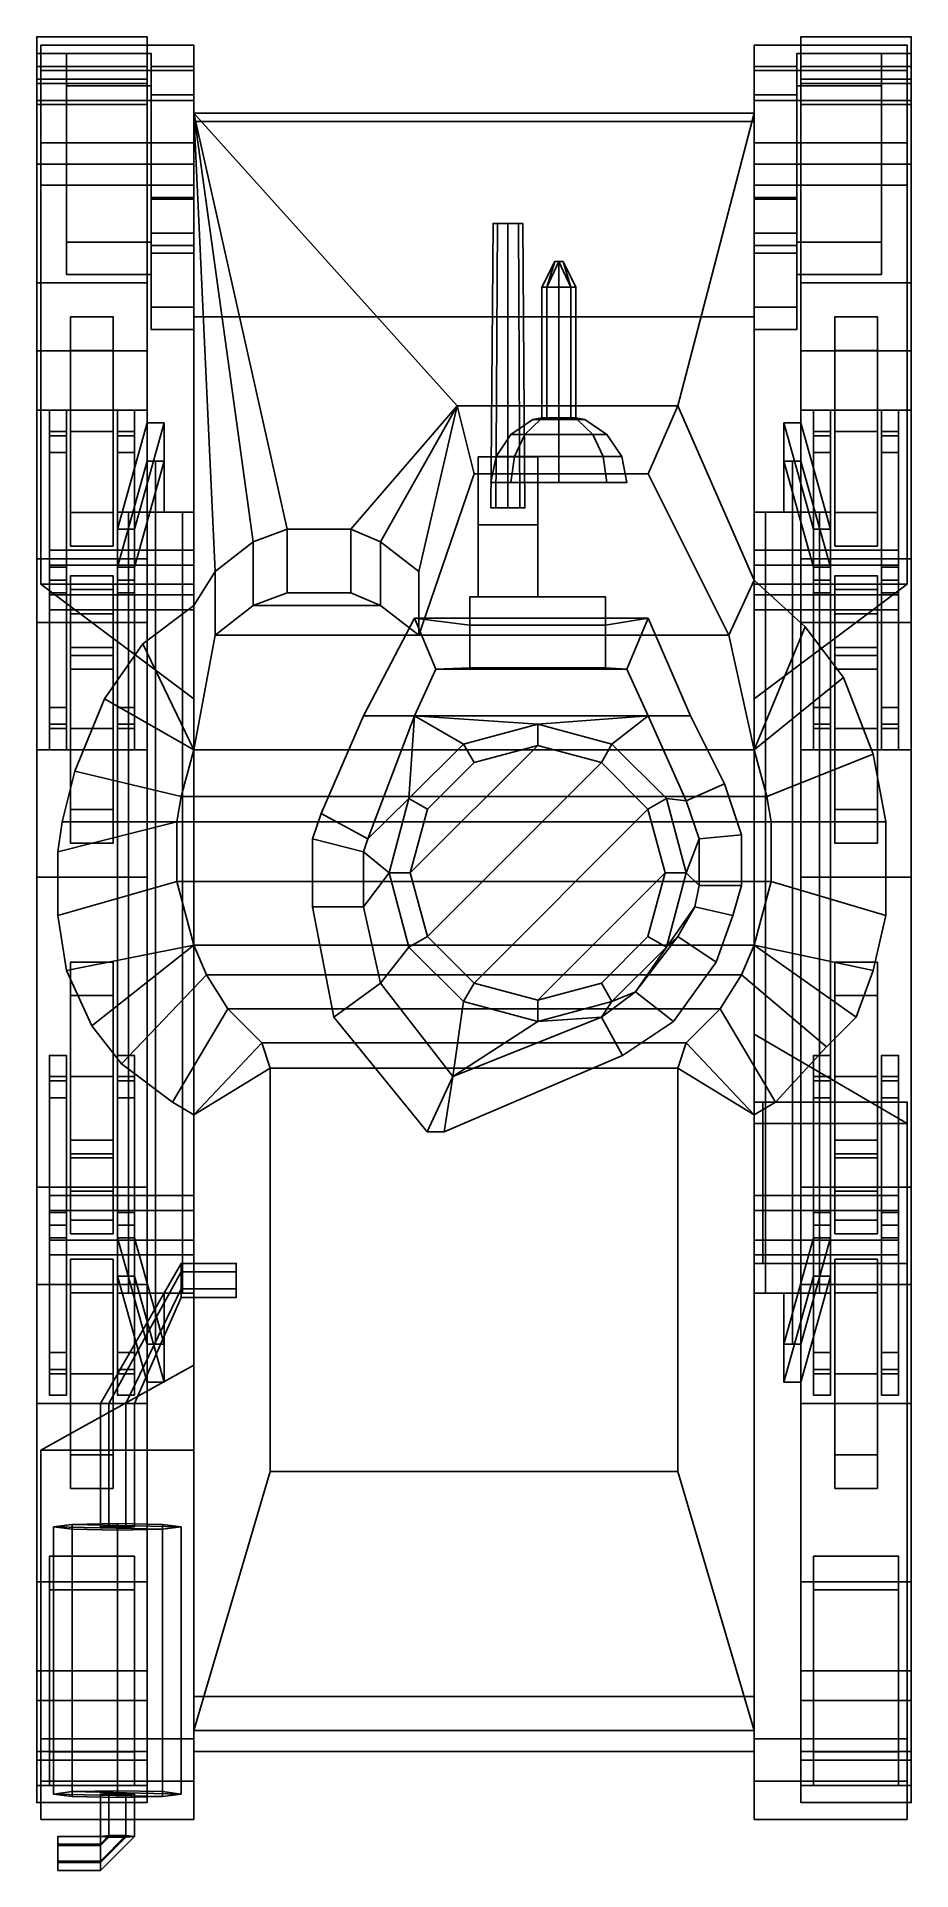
# Model space of a CAD drawing. Header units: millimetres. Extents: x -1 to 3, y -2.2 to 12.
# Drawn here: x -1.03 to 1.03, y -2.24 to 2.08 of the extents above.
import ezdxf

# ---------------------------------------------------------------- set-up
doc = ezdxf.new("R2010")
doc.units = ezdxf.units.MM
for name, color, linetype in [('barrel', 1, 'Continuous'), ('mg', 1, 'Continuous'), ('mudguards', 6, 'Continuous'), ('sleeve', 5, 'Continuous'), ('suspension', 5, 'Continuous'), ('tracks', 3, 'Continuous'), ('turret', 2, 'Continuous'), ('wheels', 2, 'Continuous')]:
    doc.layers.add(name, color=color, linetype=linetype)

msp = doc.modelspace()

# ---------------------------------------------------------------- linework, layer by layer
for points in [[(-0.66, 1.9426, 0.9226), (-0.66, 2.01, 0.76), (-0.76, 2.01, 0.76), (-0.76, 1.9426, 0.9226)], [(-0.66, 2.01, 0.76), (-0.66, 1.9426, 0.5974), (-0.76, 1.9426, 0.5974), (-0.76, 2.01, 0.76)], [(-0.76, 1.9426, 0.9226), (-0.76, 2.01, 0.76), (-0.76, 1.9426, 0.5974), (-0.76, 1.78, 0.99)], [(-0.66, 1.9, 0.88), (-0.66, 1.9426, 0.5974), (-0.66, 2.01, 0.76), (-0.66, 1.9426, 0.9226)], [(0.76, 1.9426, 0.9226), (0.76, 2.01, 0.76), (0.66, 2.01, 0.76), (0.66, 1.9426, 0.9226)], [(0.76, 2.01, 0.76), (0.76, 1.9426, 0.5974), (0.66, 1.9426, 0.5974), (0.66, 2.01, 0.76)], [(0.66, 1.9426, 0.9226), (0.66, 2.01, 0.76), (0.66, 1.9426, 0.5974), (0.66, 1.9, 0.88)], [(0.76, 1.78, 0.99), (0.76, 1.9426, 0.5974), (0.76, 2.01, 0.76), (0.76, 1.9426, 0.9226)], [(-0.66, 1.78, 0.99), (-0.66, 1.9426, 0.9226), (-0.76, 1.9426, 0.9226), (-0.76, 1.78, 0.99)], [(-0.66, 1.9426, 0.5974), (-0.66, 1.78, 0.53), (-0.76, 1.78, 0.53), (-0.76, 1.9426, 0.5974)], [(-0.76, 1.78, 0.99), (-0.76, 1.9426, 0.5974), (-0.76, 1.78, 0.53), (-0.76, 1.6174, 0.9226)], [(-0.66, 1.6531, 0.9375), (-0.66, 1.9, 0.88), (-0.66, 1.9426, 0.9226), (-0.66, 1.78, 0.99)], [(-0.66, 1.9, 0.88), (-0.66, 1.9, 0.88), (-0.66, 1.8813, 0.572), (-0.66, 1.9426, 0.5974)], [(0.76, 1.9426, 0.5974), (0.76, 1.78, 0.53), (0.66, 1.78, 0.53), (0.66, 1.9426, 0.5974)], [(0.76, 1.78, 0.99), (0.76, 1.9426, 0.9226), (0.66, 1.9426, 0.9226), (0.66, 1.78, 0.99)], [(0.66, 1.78, 0.99), (0.66, 1.9426, 0.9226), (0.66, 1.9, 0.88), (0.66, 1.6579, 0.9394)], [(0.76, 1.6174, 0.9226), (0.76, 1.78, 0.53), (0.76, 1.9426, 0.5974), (0.76, 1.78, 0.99)], [(-0.66, 1.88, 0.55), (-0.66, -1.96, 0.47), (-0.66, -1.96, 0.88), (-0.66, 1.9, 0.88)], [(0.66, 1.9, 0.88), (0.66, 1.88, 0.55), (-0.66, 1.88, 0.55), (-0.66, 1.9, 0.88)], [(-0.66, 1.9, 0.88), (-0.66, -1.96, 0.88), (-0.66, -0.46, 1.0593), (-0.66, 0.74, 1.15)], [(0.48, 1.21, 1.0494), (0.66, 1.9, 0.88), (-0.66, 1.9, 0.88), (-0.04, 1.21, 1.0494)], [(-0.29, 0.92, 1.1205), (-0.04, 1.21, 1.0494), (-0.66, 1.9, 0.88), (-0.44, 0.92, 1.1205)], [(-0.52, 0.89, 1.1279), (-0.66, 1.9, 0.88), (-0.66, 1.9, 0.88), (-0.61, 0.82, 1.1451)], [(-0.44, 0.92, 1.1205), (-0.66, 1.9, 0.88), (-0.66, 1.9, 0.88), (-0.52, 0.89, 1.1279)], [(-0.61, 0.82, 1.1451), (-0.66, 1.9, 0.88), (-0.66, 1.9, 0.88), (-0.66, 0.74, 1.15)], [(-0.66, 1.42, 0.36), (-0.66, -1.83, 0.36), (-0.66, -1.96, 0.47), (-0.66, 1.88, 0.55)], [(0.66, 1.88, 0.55), (0.66, 1.42, 0.36), (-0.66, 1.42, 0.36), (-0.66, 1.88, 0.55)], [(0.66, -1.96, 0.88), (0.66, -1.96, 0.47), (0.66, 1.88, 0.55), (0.66, 1.9, 0.88)], [(0.66, -0.46, 1.0593), (0.66, -1.96, 0.88), (0.66, 1.9, 0.88), (0.66, 0.8, 1.15)], [(0.66, -1.96, 0.47), (0.66, -1.83, 0.36), (0.66, 1.42, 0.36), (0.66, 1.88, 0.55)], [(-0.66, 1.6174, 0.9226), (-0.66, 1.78, 0.99), (-0.76, 1.78, 0.99), (-0.76, 1.6174, 0.9226)], [(-0.66, 1.78, 0.53), (-0.66, 1.7014, 0.5626), (-0.76, 1.7014, 0.5626), (-0.76, 1.78, 0.53)], [(-0.76, 1.6174, 0.9226), (-0.76, 1.78, 0.53), (-0.76, 1.7014, 0.5626), (-0.76, 1.5883, 0.8524)], [(0.76, 1.78, 0.53), (0.76, 1.7014, 0.5626), (0.66, 1.7014, 0.5626), (0.66, 1.78, 0.53)], [(0.76, 1.6174, 0.9226), (0.76, 1.78, 0.99), (0.66, 1.78, 0.99), (0.66, 1.6174, 0.9226)], [(0.76, 1.5883, 0.8524), (0.76, 1.7014, 0.5626), (0.76, 1.78, 0.53), (0.76, 1.6174, 0.9226)], [(-0.66, 1.7014, 0.5626), (-0.66, 1.6973, 0.5527), (-0.76, 1.6973, 0.5527), (-0.76, 1.7014, 0.5626)], [(-0.76, 1.5883, 0.8524), (-0.76, 1.7014, 0.5626), (-0.76, 1.6973, 0.5527), (-0.76, 1.57, 0.86)], [(-0.66, 1.6973, 0.5527), (-0.66, 1.57, 0.5), (-0.76, 1.57, 0.5), (-0.76, 1.6973, 0.5527)], [(-0.76, 1.57, 0.86), (-0.76, 1.6973, 0.5527), (-0.76, 1.57, 0.5), (-0.76, 1.4427, 0.8073)], [(0.76, 1.7014, 0.5626), (0.76, 1.6973, 0.5527), (0.66, 1.6973, 0.5527), (0.66, 1.7014, 0.5626)], [(0.76, 1.6973, 0.5527), (0.76, 1.57, 0.5), (0.66, 1.57, 0.5), (0.66, 1.6973, 0.5527)], [(0.76, 1.57, 0.86), (0.76, 1.6973, 0.5527), (0.76, 1.7014, 0.5626), (0.76, 1.5883, 0.8524)], [(0.76, 1.4427, 0.8073), (0.76, 1.57, 0.5), (0.76, 1.6973, 0.5527), (0.76, 1.57, 0.86)], [(-0.66, 1.5883, 0.8524), (-0.66, 1.6174, 0.9226), (-0.76, 1.6174, 0.9226), (-0.76, 1.5883, 0.8524)], [(0.76, 1.5883, 0.8524), (0.76, 1.6174, 0.9226), (0.66, 1.6174, 0.9226), (0.66, 1.5883, 0.8524)], [(-0.66, 1.57, 0.86), (-0.66, 1.5883, 0.8524), (-0.76, 1.5883, 0.8524), (-0.76, 1.57, 0.86)], [(-0.66, 1.4427, 0.8073), (-0.66, 1.57, 0.86), (-0.76, 1.57, 0.86), (-0.76, 1.4427, 0.8073)], [(-0.66, 1.57, 0.5), (-0.66, 1.4427, 0.5527), (-0.76, 1.4427, 0.5527), (-0.76, 1.57, 0.5)], [(-0.76, 1.4427, 0.8073), (-0.76, 1.57, 0.5), (-0.76, 1.4427, 0.5527), (-0.76, 1.39, 0.68)], [(0.76, 1.57, 0.86), (0.76, 1.5883, 0.8524), (0.66, 1.5883, 0.8524), (0.66, 1.57, 0.86)], [(0.76, 1.57, 0.5), (0.76, 1.4427, 0.5527), (0.66, 1.4427, 0.5527), (0.66, 1.57, 0.5)], [(0.76, 1.4427, 0.8073), (0.76, 1.57, 0.86), (0.66, 1.57, 0.86), (0.66, 1.4427, 0.8073)], [(0.76, 1.39, 0.68), (0.76, 1.4427, 0.5527), (0.76, 1.57, 0.5), (0.76, 1.4427, 0.8073)], [(-0.66, 1.39, 0.68), (-0.66, 1.4427, 0.8073), (-0.76, 1.4427, 0.8073), (-0.76, 1.39, 0.68)], [(-0.66, 1.4427, 0.5527), (-0.66, 1.39, 0.68), (-0.76, 1.39, 0.68), (-0.76, 1.4427, 0.5527)], [(0.76, 1.4427, 0.5527), (0.76, 1.39, 0.68), (0.66, 1.39, 0.68), (0.66, 1.4427, 0.5527)], [(0.76, 1.39, 0.68), (0.76, 1.4427, 0.8073), (0.66, 1.4427, 0.8073), (0.66, 1.39, 0.68)], [(0.66, 1.42, 0.36), (0.66, -1.83, 0.36), (-0.66, -1.83, 0.36), (-0.66, 1.42, 0.36)], [(-0.22, 0.89, 1.1279), (-0.04, 1.21, 1.0494), (-0.04, 1.21, 1.0494), (-0.29, 0.92, 1.1205)], [(-0.13, 0.82, 1.1451), (-0.04, 1.21, 1.0494), (-0.04, 1.21, 1.0494), (-0.22, 0.89, 1.1279)], [(-0.04, 1.21, 1.0494), (-0.13, 0.82, 1.1451), (-0.13, 0.67, 1.49), (0, 1.05, 1.49)], [(0.41, 1.05, 1.49), (0.48, 1.21, 1.0494), (-0.04, 1.21, 1.0494), (0, 1.05, 1.49)], [(0.6, 0.67, 1.49), (0.66, 0.8, 1.15), (0.48, 1.21, 1.0494), (0.41, 1.05, 1.49)], [(0, 1.05, 1.49), (-0.13, 0.67, 1.49), (0.6, 0.67, 1.49), (0.41, 1.05, 1.49)], [(-0.44, 0.77, 1.49), (-0.44, 0.92, 1.1205), (-0.52, 0.89, 1.1279), (-0.52, 0.74, 1.49)], [(-0.29, 0.77, 1.49), (-0.29, 0.92, 1.1205), (-0.44, 0.92, 1.1205), (-0.44, 0.77, 1.49)], [(-0.22, 0.74, 1.49), (-0.22, 0.89, 1.1279), (-0.29, 0.92, 1.1205), (-0.29, 0.77, 1.49)], [(-0.52, 0.74, 1.49), (-0.52, 0.89, 1.1279), (-0.61, 0.82, 1.1451), (-0.61, 0.67, 1.49)], [(-0.13, 0.67, 1.49), (-0.13, 0.82, 1.1451), (-0.22, 0.89, 1.1279), (-0.22, 0.74, 1.49)], [(-0.61, 0.67, 1.49), (-0.61, 0.82, 1.1451), (-0.66, 0.74, 1.15), (-0.66, 0.4, 1.49)], [(0.66, 0.4, 1.49), (0.66, 0.4, 1.49), (0.66, 0.8, 1.15), (0.6, 0.67, 1.49)], [(0.78, 0.69, 1.1414), (0.78, 0.69, 1.1414), (0.66, 0.8, 1.15), (0.66, 0.4, 1.49)], [(-0.66, 0.4, 1.49), (-0.66, 0.74, 1.15), (-0.78, 0.65, 1.1383), (-0.66, 0.4, 1.49)], [(-0.13, 0.67, 1.49), (-0.22, 0.74, 1.49), (-0.52, 0.74, 1.49), (-0.61, 0.67, 1.49)], [(-0.22, 0.74, 1.49), (-0.29, 0.77, 1.49), (-0.44, 0.77, 1.49), (-0.52, 0.74, 1.49)], [(-0.66, 0.4, 1.49), (-0.78, 0.65, 1.1383), (-0.87, 0.52, 1.1281), (-0.66, 0.4, 1.49)], [(-0.61, 0.67, 1.49), (-0.66, 0.4, 1.49), (0.66, 0.4, 1.49), (0.6, 0.67, 1.49)], [(0.87, 0.57, 1.132), (0.87, 0.57, 1.132), (0.78, 0.69, 1.1414), (0.66, 0.4, 1.49)], [(0.69, 0.29, 1.49), (0.94, 0.39, 1.1179), (0.87, 0.57, 1.132), (0.66, 0.4, 1.49)], [(-0.66, 0.4, 1.49), (-0.87, 0.52, 1.1281), (-0.94, 0.35, 1.1148), (-0.69, 0.29, 1.49)], [(-0.66, 0.4, 1.49), (-0.69, 0.29, 1.49), (0.69, 0.29, 1.49), (0.66, 0.4, 1.49)], [(0.7, 0.23, 1.49), (0.97, 0.23, 1.1054), (0.94, 0.39, 1.1179), (0.69, 0.29, 1.49)], [(-0.69, 0.29, 1.49), (-0.94, 0.35, 1.1148), (-0.97, 0.23, 1.1054), (-0.7, 0.23, 1.49)], [(-0.69, 0.29, 1.49), (-0.7, 0.23, 1.49), (0.7, 0.23, 1.49), (0.69, 0.29, 1.49)], [(-0.7, 0.23, 1.49), (-0.98, 0.16, 1.0999), (-0.98, 0.01, 1.0882), (-0.7, 0.09, 1.49)], [(-0.7, 0.23, 1.49), (-0.97, 0.23, 1.1054), (-0.98, 0.16, 1.0999), (-0.7, 0.23, 1.49)], [(-0.7, 0.23, 1.49), (-0.7, 0.09, 1.49), (0.7, 0.09, 1.49), (0.7, 0.23, 1.49)], [(0.7, 0.09, 1.49), (0.97, 0.01, 1.0882), (0.97, 0.23, 1.1054), (0.7, 0.23, 1.49)], [(-0.7, 0.09, 1.49), (-0.98, 0.01, 1.0882), (-0.96, -0.12, 1.078), (-0.66, -0.06, 1.49)], [(-0.7, 0.09, 1.49), (-0.66, -0.06, 1.49), (0.66, -0.06, 1.49), (0.7, 0.09, 1.49)], [(0.66, -0.06, 1.49), (0.94, -0.12, 1.078), (0.97, 0.01, 1.0882), (0.7, 0.09, 1.49)], [(-0.66, -0.06, 1.49), (-0.96, -0.12, 1.078), (-0.9, -0.25, 1.0678), (-0.66, -0.06, 1.49)], [(-0.66, -0.06, 1.49), (-0.9, -0.25, 1.0678), (-0.83, -0.34, 1.0608), (-0.63, -0.13, 1.49)], [(-0.66, -0.06, 1.49), (-0.63, -0.13, 1.49), (0.63, -0.13, 1.49), (0.66, -0.06, 1.49)], [(0.63, -0.13, 1.49), (0.83, -0.3, 1.0639), (0.9, -0.23, 1.0694), (0.66, -0.06, 1.49)], [(0.9, -0.23, 1.0694), (0.9, -0.23, 1.0694), (0.94, -0.12, 1.078), (0.66, -0.06, 1.49)], [(-0.63, -0.13, 1.49), (-0.83, -0.34, 1.0608), (-0.71, -0.43, 1.0537), (-0.58, -0.21, 1.49)], [(-0.63, -0.13, 1.49), (-0.58, -0.21, 1.49), (0.58, -0.21, 1.49), (0.63, -0.13, 1.49)], [(0.58, -0.21, 1.49), (0.71, -0.43, 1.0537), (0.83, -0.3, 1.0639), (0.63, -0.13, 1.49)], [(-0.58, -0.21, 1.49), (-0.71, -0.43, 1.0537), (-0.66, -0.46, 1.0593), (-0.5, -0.29, 1.49)], [(-0.58, -0.21, 1.49), (-0.5, -0.29, 1.49), (0.5, -0.29, 1.49), (0.58, -0.21, 1.49)], [(0.5, -0.29, 1.49), (0.66, -0.46, 1.0593), (0.71, -0.43, 1.0537), (0.58, -0.21, 1.49)], [(-0.5, -0.29, 1.49), (-0.66, -0.46, 1.0593), (-0.66, -0.46, 1.0593), (-0.48, -0.35, 1.49)], [(-0.5, -0.29, 1.49), (-0.48, -0.35, 1.49), (0.48, -0.35, 1.49), (0.5, -0.29, 1.49)], [(0.66, -0.46, 1.0593), (0.66, -0.46, 1.0593), (0.5, -0.29, 1.49), (0.48, -0.35, 1.49)], [(-0.66, -0.46, 1.0593), (-0.66, -1.91, 1.05), (-0.48, -1.3, 1.37), (-0.48, -0.35, 1.49)], [(-0.48, -0.35, 1.49), (-0.48, -1.3, 1.37), (0.48, -1.3, 1.37), (0.48, -0.35, 1.49)], [(0.48, -1.3, 1.37), (0.66, -1.91, 1.05), (0.66, -0.46, 1.0593), (0.48, -0.35, 1.49)], [(1, -0.43, 1.38), (1.02, -0.43, 1.07), (0.66, -0.43, 1.07), (0.68, -0.43, 1.38)], [(0.66, -0.43, 1.07), (0.66, -0.81, 1.04), (0.68, -0.81, 1.37), (0.68, -0.43, 1.38)], [(0.68, -0.43, 1.38), (0.68, -0.81, 1.37), (1, -0.81, 1.37), (1, -0.43, 1.38)], [(1, -0.81, 1.37), (1.02, -0.81, 1.04), (1.02, -0.43, 1.07), (1, -0.43, 1.38)], [(-0.66, -0.46, 1.0593), (-0.66, -1.96, 0.88), (-0.66, -1.91, 1.05), (-0.66, -0.46, 1.0593)], [(0.66, -1.91, 1.05), (0.66, -1.96, 0.88), (0.66, -0.46, 1.0593)], [(-0.69, -0.83, 1.1546), (-0.69, -0.81, 1.12), (-0.88, -1.14, 1.12), (-0.86, -1.14, 1.1546)], [(-0.69, -0.81, 1.12), (-0.69, -0.83, 1.0854), (-0.86, -1.14, 1.0854), (-0.88, -1.14, 1.12)], [(-0.56, -0.83, 1.1546), (-0.56, -0.81, 1.12), (-0.69, -0.81, 1.12), (-0.69, -0.83, 1.1546)], [(-0.56, -0.81, 1.12), (-0.56, -0.83, 1.0854), (-0.69, -0.83, 1.0854), (-0.69, -0.81, 1.12)], [(0.68, -0.81, 1.37), (0.66, -0.81, 1.04), (1.02, -0.81, 1.04), (1, -0.81, 1.37)], [(-0.69, -0.83, 1.0854), (-0.69, -0.87, 1.0854), (-0.82, -1.14, 1.0854), (-0.86, -1.14, 1.0854)], [(-0.69, -0.87, 1.1546), (-0.69, -0.83, 1.1546), (-0.86, -1.14, 1.1546), (-0.82, -1.14, 1.1546)], [(-0.56, -0.83, 1.0854), (-0.56, -0.87, 1.0854), (-0.69, -0.87, 1.0854), (-0.69, -0.83, 1.0854)], [(-0.56, -0.87, 1.1546), (-0.56, -0.83, 1.1546), (-0.69, -0.83, 1.1546), (-0.69, -0.87, 1.1546)], [(-0.69, -0.89, 1.12), (-0.69, -0.87, 1.1546), (-0.82, -1.14, 1.1546), (-0.8, -1.14, 1.12)], [(-0.69, -0.87, 1.0854), (-0.69, -0.89, 1.12), (-0.8, -1.14, 1.12), (-0.82, -1.14, 1.0854)], [(-0.56, -0.89, 1.12), (-0.56, -0.87, 1.1546), (-0.69, -0.87, 1.1546), (-0.69, -0.89, 1.12)], [(-0.56, -0.87, 1.0854), (-0.56, -0.89, 1.12), (-0.69, -0.89, 1.12), (-0.69, -0.87, 1.0854)], [(-0.86, -1.14, 1.1546), (-0.88, -1.14, 1.12), (-0.88, -1.4309, 1.153), (-0.86, -1.4327, 1.1876)], [(-0.88, -1.14, 1.12), (-0.86, -1.14, 1.0854), (-0.86, -1.4291, 1.1184), (-0.88, -1.4309, 1.153)], [(-0.86, -1.14, 1.0854), (-0.82, -1.14, 1.0854), (-0.82, -1.4291, 1.1184), (-0.86, -1.4291, 1.1184)], [(-0.82, -1.14, 1.1546), (-0.86, -1.14, 1.1546), (-0.86, -1.4327, 1.1876), (-0.82, -1.4327, 1.1876)], [(-0.8, -1.14, 1.12), (-0.82, -1.14, 1.1546), (-0.82, -1.4327, 1.1876), (-0.8, -1.4309, 1.153)], [(-0.82, -1.14, 1.0854), (-0.8, -1.14, 1.12), (-0.8, -1.4309, 1.153), (-0.82, -1.4291, 1.1184)], [(-0.48, -1.3, 1.37), (-0.66, -1.91, 1.05), (0.66, -1.91, 1.05), (0.48, -1.3, 1.37)], [(-0.99, -1.4309, 1.153), (-0.9461, -1.4253, 1.0471), (-0.9461, -2.0544, 1.0141), (-0.99, -2.06, 1.12)], [(-0.69, -1.4309, 1.153), (-0.9461, -1.4253, 1.0471), (-0.99, -1.4309, 1.153), (-0.7339, -1.4364, 1.2589)], [(-0.9461, -1.4253, 1.0471), (-0.84, -1.423, 1.0032), (-0.84, -2.0521, 0.9702), (-0.9461, -2.0544, 1.0141)], [(-0.7339, -1.4253, 1.0471), (-0.84, -1.423, 1.0032), (-0.9461, -1.4253, 1.0471), (-0.69, -1.4309, 1.153)], [(-0.84, -1.423, 1.0032), (-0.7339, -1.4253, 1.0471), (-0.7339, -2.0544, 1.0141), (-0.84, -2.0521, 0.9702)], [(-0.7339, -1.4253, 1.0471), (-0.69, -1.4309, 1.153), (-0.69, -2.06, 1.12), (-0.7339, -2.0544, 1.0141)], [(-0.9461, -1.4364, 1.2589), (-0.99, -1.4309, 1.153), (-0.99, -2.06, 1.12), (-0.9461, -2.0656, 1.2259)], [(-0.7339, -1.4364, 1.2589), (-0.99, -1.4309, 1.153), (-0.9461, -1.4364, 1.2589), (-0.84, -1.4387, 1.3028)], [(-0.84, -1.4387, 1.3028), (-0.9461, -1.4364, 1.2589), (-0.9461, -2.0656, 1.2259), (-0.84, -2.0679, 1.2698)], [(-0.7339, -1.4364, 1.2589), (-0.84, -1.4387, 1.3028), (-0.84, -2.0679, 1.2698), (-0.7339, -2.0656, 1.2259)], [(-0.69, -1.4309, 1.153), (-0.7339, -1.4364, 1.2589), (-0.7339, -2.0656, 1.2259), (-0.69, -2.06, 1.12)], [(-0.66, -1.96, 0.47), (-0.66, -1.83, 0.36), (0.66, -1.83, 0.36), (0.66, -1.96, 0.47)], [(-0.66, -1.91, 1.05), (-0.66, -1.96, 0.88), (0.66, -1.96, 0.88), (0.66, -1.91, 1.05)], [(-0.66, -1.96, 0.88), (-0.66, -1.96, 0.47), (0.66, -1.96, 0.47), (0.66, -1.96, 0.88)], [(-0.7339, -2.0656, 1.2259), (-0.99, -2.06, 1.12), (-0.9461, -2.0544, 1.0141), (-0.69, -2.06, 1.12)], [(-0.84, -2.0679, 1.2698), (-0.9461, -2.0656, 1.2259), (-0.99, -2.06, 1.12), (-0.7339, -2.0656, 1.2259)], [(-0.69, -2.06, 1.12), (-0.9461, -2.0544, 1.0141), (-0.84, -2.0521, 0.9702), (-0.7339, -2.0544, 1.0141)], [(-0.88, -2.06, 1.12), (-0.86, -2.0582, 1.0854), (-0.86, -2.158, 1.0802), (-0.88, -2.1599, 1.1148)], [(-0.86, -2.0618, 1.1546), (-0.88, -2.06, 1.12), (-0.88, -2.1599, 1.1148), (-0.86, -2.1617, 1.1494)], [(-0.86, -2.0582, 1.0854), (-0.82, -2.0582, 1.0854), (-0.82, -2.158, 1.0802), (-0.86, -2.158, 1.0802)], [(-0.82, -2.0618, 1.1546), (-0.86, -2.0618, 1.1546), (-0.86, -2.1617, 1.1494), (-0.82, -2.1617, 1.1494)], [(-0.82, -2.0582, 1.0854), (-0.8, -2.06, 1.12), (-0.8, -2.1599, 1.1148), (-0.82, -2.158, 1.0802)], [(-0.8, -2.06, 1.12), (-0.82, -2.0618, 1.1546), (-0.82, -2.1617, 1.1494), (-0.8, -2.1599, 1.1148)], [(-0.88, -2.1816, 1.1483), (-0.88, -2.1599, 1.1148), (-0.98, -2.1599, 1.1148), (-0.98, -2.1816, 1.1483)], [(-0.88, -2.1599, 1.1148), (-0.88, -2.178, 1.0791), (-0.98, -2.178, 1.0791), (-0.98, -2.1599, 1.1148)], [(-0.86, -2.158, 1.0802), (-0.88, -2.178, 1.0791), (-0.88, -2.178, 1.0791), (-0.88, -2.1599, 1.1148)], [(-0.82, -2.158, 1.0802), (-0.8, -2.1599, 1.1148), (-0.88, -2.2398, 1.1106), (-0.88, -2.218, 1.077)], [(-0.86, -2.158, 1.0802), (-0.82, -2.158, 1.0802), (-0.88, -2.218, 1.077), (-0.88, -2.178, 1.0791)], [(-0.86, -2.1617, 1.1494), (-0.88, -2.1599, 1.1148), (-0.88, -2.1599, 1.1148), (-0.88, -2.1816, 1.1483)], [(-0.8, -2.1599, 1.1148), (-0.82, -2.1617, 1.1494), (-0.88, -2.2216, 1.1462), (-0.88, -2.2398, 1.1106)], [(-0.88, -2.178, 1.0791), (-0.88, -2.218, 1.077), (-0.98, -2.218, 1.077), (-0.98, -2.178, 1.0791)], [(-0.88, -2.2216, 1.1462), (-0.88, -2.1816, 1.1483), (-0.98, -2.1816, 1.1483), (-0.98, -2.2216, 1.1462)], [(-0.82, -2.1617, 1.1494), (-0.86, -2.1617, 1.1494), (-0.88, -2.1816, 1.1483), (-0.88, -2.2216, 1.1462)], [(-0.88, -2.218, 1.077), (-0.88, -2.2398, 1.1106), (-0.98, -2.2398, 1.1106), (-0.98, -2.218, 1.077)], [(-0.88, -2.2398, 1.1106), (-0.88, -2.2216, 1.1462), (-0.98, -2.2216, 1.1462), (-0.98, -2.2398, 1.1106)]]:
    msp.add_3dface(points)
at = {"layer": 'barrel'}
for points in [[(0.0553, 1.64, 1.7447), (0.045, 1.64, 1.72), (0.04, 0.97, 1.72), (0.0517, 0.97, 1.7483)], [(0.045, 1.64, 1.72), (0.0553, 1.64, 1.6953), (0.0517, 0.97, 1.6917), (0.04, 0.97, 1.72)], [(0.1047, 1.64, 1.7447), (0.045, 1.64, 1.72), (0.0553, 1.64, 1.7447), (0.08, 1.64, 1.755)], [(0.115, 1.64, 1.72), (0.0553, 1.64, 1.6953), (0.045, 1.64, 1.72), (0.1047, 1.64, 1.7447)], [(0.08, 1.64, 1.755), (0.0553, 1.64, 1.7447), (0.0517, 0.97, 1.7483), (0.08, 0.97, 1.76)], [(0.0553, 1.64, 1.6953), (0.08, 1.64, 1.685), (0.08, 0.97, 1.68), (0.0517, 0.97, 1.6917)], [(0.1047, 1.64, 1.6953), (0.08, 1.64, 1.685), (0.0553, 1.64, 1.6953), (0.115, 1.64, 1.72)], [(0.1047, 1.64, 1.7447), (0.08, 1.64, 1.755), (0.08, 0.97, 1.76), (0.1083, 0.97, 1.7483)], [(0.08, 1.64, 1.685), (0.1047, 1.64, 1.6953), (0.1083, 0.97, 1.6917), (0.08, 0.97, 1.68)], [(0.115, 1.64, 1.72), (0.1047, 1.64, 1.7447), (0.1083, 0.97, 1.7483), (0.12, 0.97, 1.72)], [(0.1047, 1.64, 1.6953), (0.115, 1.64, 1.72), (0.12, 0.97, 1.72), (0.1083, 0.97, 1.6917)]]:
    msp.add_3dface(points, dxfattribs=at)
at = {"layer": 'mg'}
for points in [[(0.1717, 1.49, 1.2217), (0.16, 1.49, 1.25), (0.19, 1.55, 1.25)], [(0.16, 1.49, 1.25), (0.1717, 1.49, 1.2783), (0.2, 1.55, 1.26), (0.19, 1.55, 1.25)], [(0.2, 1.49, 1.21), (0.1717, 1.49, 1.2217), (0.19, 1.55, 1.25), (0.2, 1.55, 1.24)], [(0.1717, 1.49, 1.2783), (0.2, 1.49, 1.29), (0.2, 1.55, 1.26)], [(0.19, 1.55, 1.25), (0.2, 1.55, 1.26), (0.21, 1.55, 1.25), (0.2, 1.55, 1.24)], [(0.24, 1.49, 1.25), (0.2283, 1.49, 1.2217), (0.2, 1.55, 1.24), (0.21, 1.55, 1.25)], [(0.2283, 1.49, 1.2217), (0.2, 1.49, 1.21), (0.2, 1.55, 1.24)], [(0.2, 1.49, 1.29), (0.2283, 1.49, 1.2783), (0.21, 1.55, 1.25), (0.2, 1.55, 1.26)], [(0.2283, 1.49, 1.2783), (0.24, 1.49, 1.25), (0.21, 1.55, 1.25)], [(0.1717, 1.49, 1.2783), (0.16, 1.49, 1.25), (0.16, 1.182, 1.25), (0.1717, 1.182, 1.2783)], [(0.16, 1.49, 1.25), (0.1717, 1.49, 1.2217), (0.1717, 1.182, 1.2217), (0.16, 1.182, 1.25)], [(0.2, 1.49, 1.29), (0.1717, 1.49, 1.2783), (0.1717, 1.182, 1.2783), (0.2, 1.182, 1.29)], [(0.1717, 1.49, 1.2217), (0.2, 1.49, 1.21), (0.2, 1.182, 1.21), (0.1717, 1.182, 1.2217)], [(0.2283, 1.49, 1.2783), (0.2, 1.49, 1.29), (0.2, 1.182, 1.29), (0.2283, 1.182, 1.2783)], [(0.2, 1.49, 1.21), (0.2283, 1.49, 1.2217), (0.2283, 1.182, 1.2217), (0.2, 1.182, 1.21)], [(0.24, 1.49, 1.25), (0.2283, 1.49, 1.2783), (0.2283, 1.182, 1.2783), (0.24, 1.182, 1.25)], [(0.2283, 1.49, 1.2217), (0.24, 1.49, 1.25), (0.24, 1.182, 1.25), (0.2283, 1.182, 1.2217)], [(0.1388, 1.1778, 1.25), (0.0869, 1.1431, 1.25), (0.12, 1.1431, 1.33), (0.1567, 1.1778, 1.2933)], [(0.1567, 1.1778, 1.2067), (0.12, 1.1431, 1.17), (0.0869, 1.1431, 1.25), (0.1388, 1.1778, 1.25)], [(0.1567, 1.1778, 1.2933), (0.12, 1.1431, 1.33), (0.2, 1.1431, 1.3631), (0.2, 1.1778, 1.3112)], [(0.2, 1.1778, 1.1888), (0.2, 1.1431, 1.1369), (0.12, 1.1431, 1.17), (0.1567, 1.1778, 1.2067)], [(0.16, 1.182, 1.25), (0.1388, 1.1778, 1.25), (0.1567, 1.1778, 1.2933), (0.1717, 1.182, 1.2783)], [(0.1717, 1.182, 1.2217), (0.1567, 1.1778, 1.2067), (0.1388, 1.1778, 1.25), (0.16, 1.182, 1.25)], [(0.1717, 1.182, 1.2783), (0.1567, 1.1778, 1.2933), (0.2, 1.1778, 1.3112), (0.2, 1.182, 1.29)], [(0.2, 1.182, 1.21), (0.2, 1.1778, 1.1888), (0.1567, 1.1778, 1.2067), (0.1717, 1.182, 1.2217)], [(0.2283, 1.182, 1.2217), (0.2433, 1.1778, 1.2067), (0.2, 1.1778, 1.1888), (0.2, 1.182, 1.21)], [(0.2, 1.182, 1.29), (0.2, 1.1778, 1.3112), (0.2433, 1.1778, 1.2933), (0.2283, 1.182, 1.2783)], [(0.2, 1.1778, 1.3112), (0.2, 1.1431, 1.3631), (0.28, 1.1431, 1.33), (0.2433, 1.1778, 1.2933)], [(0.2433, 1.1778, 1.2067), (0.28, 1.1431, 1.17), (0.2, 1.1431, 1.1369), (0.2, 1.1778, 1.1888)], [(0.24, 1.182, 1.25), (0.2612, 1.1778, 1.25), (0.2433, 1.1778, 1.2067), (0.2283, 1.182, 1.2217)], [(0.2283, 1.182, 1.2783), (0.2433, 1.1778, 1.2933), (0.2612, 1.1778, 1.25), (0.24, 1.182, 1.25)], [(0.2433, 1.1778, 1.2933), (0.28, 1.1431, 1.33), (0.3131, 1.1431, 1.25), (0.2612, 1.1778, 1.25)], [(0.2612, 1.1778, 1.25), (0.3131, 1.1431, 1.25), (0.28, 1.1431, 1.17), (0.2433, 1.1778, 1.2067)], [(0.0869, 1.1431, 1.25), (0.0522, 1.0912, 1.25), (0.0955, 1.0912, 1.3545), (0.12, 1.1431, 1.33)], [(0.12, 1.1431, 1.17), (0.0955, 1.0912, 1.1455), (0.0522, 1.0912, 1.25), (0.0869, 1.1431, 1.25)], [(0.12, 1.1431, 1.33), (0.0955, 1.0912, 1.3545), (0.2, 1.0912, 1.3978), (0.2, 1.1431, 1.3631)], [(0.2, 1.1431, 1.1369), (0.2, 1.0912, 1.1022), (0.0955, 1.0912, 1.1455), (0.12, 1.1431, 1.17)], [(0.2, 1.1431, 1.3631), (0.2, 1.0912, 1.3978), (0.3045, 1.0912, 1.3545), (0.28, 1.1431, 1.33)], [(0.28, 1.1431, 1.17), (0.3045, 1.0912, 1.1455), (0.2, 1.0912, 1.1022), (0.2, 1.1431, 1.1369)], [(0.28, 1.1431, 1.33), (0.3045, 1.0912, 1.3545), (0.3478, 1.0912, 1.25), (0.3131, 1.1431, 1.25)], [(0.3131, 1.1431, 1.25), (0.3478, 1.0912, 1.25), (0.3045, 1.0912, 1.1455), (0.28, 1.1431, 1.17)], [(0.0522, 1.0912, 1.25), (0.04, 1.03, 1.25), (0.0869, 1.03, 1.3631), (0.0955, 1.0912, 1.3545)], [(0.0955, 1.0912, 1.1455), (0.0869, 1.03, 1.1369), (0.04, 1.03, 1.25), (0.0522, 1.0912, 1.25)], [(0.0955, 1.0912, 1.3545), (0.0869, 1.03, 1.3631), (0.2, 1.03, 1.41), (0.2, 1.0912, 1.3978)], [(0.2, 1.0912, 1.1022), (0.2, 1.03, 1.09), (0.0869, 1.03, 1.1369), (0.0955, 1.0912, 1.1455)], [(0.2, 1.0912, 1.3978), (0.2, 1.03, 1.41), (0.3131, 1.03, 1.3631), (0.3045, 1.0912, 1.3545)], [(0.3045, 1.0912, 1.1455), (0.3131, 1.03, 1.1369), (0.2, 1.03, 1.09), (0.2, 1.0912, 1.1022)], [(0.3045, 1.0912, 1.3545), (0.3131, 1.03, 1.3631), (0.36, 1.03, 1.25), (0.3478, 1.0912, 1.25)], [(0.3478, 1.0912, 1.25), (0.36, 1.03, 1.25), (0.3131, 1.03, 1.1369), (0.3045, 1.0912, 1.1455)]]:
    msp.add_3dface(points, dxfattribs=at)
at = {"layer": 'mudguards'}
for points in [[(-1.02, 2.06, 1.12), (-1.02, 2, 1.16), (-0.66, 2, 1.16), (-0.66, 2.06, 1.12)], [(-1.02, 2.05, 1.09), (-1.02, 2.01, 1.12), (-1.02, 2, 1.16), (-1.02, 2.06, 1.12)], [(-0.66, 2.06, 1.12), (-0.66, 2, 1.16), (-0.66, 1.9426, 0.9226)], [(0.66, 2.06, 1.12), (0.66, 2, 1.16), (1.02, 2, 1.16), (1.02, 2.06, 1.12)], [(0.66, 1.9426, 0.9226), (0.66, 1.9426, 0.9226), (0.66, 2, 1.16), (0.66, 2.06, 1.12)], [(1.02, 2.06, 1.12), (1.02, 2, 1.16), (1.02, 2.01, 1.12), (1.02, 2.05, 1.09)], [(-1.02, 2.01, 1.12), (-1.02, 1.93, 1.16), (-1.02, 1.93, 1.19), (-1.02, 2, 1.16)], [(-1.02, 2, 1.16), (-1.02, 1.93, 1.19), (-0.66, 1.93, 1.19), (-0.66, 2, 1.16)], [(-0.66, 2, 1.16), (-0.66, 1.93, 1.19), (-0.66, 1.9426, 0.9226)], [(0.66, 2, 1.16), (0.66, 1.93, 1.19), (1.02, 1.93, 1.19), (1.02, 2, 1.16)], [(0.66, 1.9426, 0.9226), (0.66, 1.9426, 0.9226), (0.66, 1.93, 1.19), (0.66, 2, 1.16)], [(1.02, 2, 1.16), (1.02, 1.93, 1.19), (1.02, 1.93, 1.16), (1.02, 2.01, 1.12)], [(-1.02, 1.93, 1.19), (-1.02, 1.83, 1.22), (-0.66, 1.83, 1.22), (-0.66, 1.93, 1.19)], [(-1.02, 1.93, 1.16), (-1.02, 1.83, 1.18), (-1.02, 1.83, 1.22), (-1.02, 1.93, 1.19)], [(-0.66, 1.93, 1.19), (-0.66, 1.83, 1.22), (-0.66, 1.78, 0.99), (-0.66, 1.9426, 0.9226)], [(0.66, 1.9426, 0.9226), (0.66, 1.78, 0.99), (0.66, 1.83, 1.22), (0.66, 1.93, 1.19)], [(0.66, 1.93, 1.19), (0.66, 1.83, 1.22), (1.02, 1.83, 1.22), (1.02, 1.93, 1.19)], [(1.02, 1.93, 1.19), (1.02, 1.83, 1.22), (1.02, 1.83, 1.18), (1.02, 1.93, 1.16)], [(-1.02, 1.83, 1.22), (-1.02, 1.73, 1.22), (-0.66, 1.73, 1.22), (-0.66, 1.83, 1.22)], [(-1.02, 1.83, 1.18), (-1.02, 1.73, 1.18), (-1.02, 1.73, 1.22), (-1.02, 1.83, 1.22)], [(-0.66, 1.83, 1.22), (-0.66, 1.73, 1.22), (-0.66, 1.6531, 0.9375), (-0.66, 1.78, 0.99)], [(0.66, 1.83, 1.22), (0.66, 1.73, 1.22), (1.02, 1.73, 1.22), (1.02, 1.83, 1.22)], [(0.66, 1.78, 0.99), (0.66, 1.6579, 0.9394), (0.66, 1.73, 1.22), (0.66, 1.83, 1.22)], [(1.02, 1.83, 1.22), (1.02, 1.73, 1.22), (1.02, 1.73, 1.18), (1.02, 1.83, 1.18)], [(-1.02, 1.73, 1.22), (-1.02, 0.79, 1.15), (-0.66, 0.79, 1.15), (-0.66, 1.73, 1.22)], [(-1.02, 1.73, 1.18), (-1.02, 0.79, 1.11), (-1.02, 0.79, 1.15), (-1.02, 1.73, 1.22)], [(-0.66, 1.73, 1.22), (-0.66, 0.52, 1.13), (-0.66, 0.52, 1.13), (-0.66, 1.6531, 0.9375)], [(0.66, 1.73, 1.22), (0.66, 0.79, 1.15), (1.02, 0.79, 1.15), (1.02, 1.73, 1.22)], [(0.66, 1.6579, 0.9394), (0.66, 0.79, 1.15), (0.66, 0.79, 1.15), (0.66, 1.73, 1.22)], [(1.02, 1.73, 1.22), (1.02, 0.79, 1.15), (1.02, 0.79, 1.11), (1.02, 1.73, 1.18)], [(-1.02, 0.79, 1.15), (-0.66, 0.52, 1.13), (-0.66, 0.52, 1.13), (-0.66, 0.79, 1.15)], [(0.66, 0.79, 1.15), (0.66, 0.52, 1.1281), (0.66, 0.52, 1.1281), (1.02, 0.79, 1.15)], [(0.66, -0.27, 1.07), (0.66, -0.48, 1.06), (1.02, -0.48, 1.06), (0.66, -0.27, 1.07)], [(0.66, -0.48, 1.06), (0.66, -1.93, 0.97), (1.02, -1.93, 0.97), (1.02, -0.48, 1.06)], [(1.02, -0.48, 1.06), (1.02, -1.93, 0.97), (1.02, -1.93, 0.93), (1.02, -0.48, 1.02)], [(-0.66, -1.05, 1.02), (-1.02, -1.25, 1.01), (-0.66, -1.25, 1.01), (-0.66, -1.05, 1.02)], [(-1.02, -1.25, 1.01), (-1.02, -1.93, 0.97), (-0.66, -1.93, 0.97), (-0.66, -1.25, 1.01)], [(-1.02, -1.25, 0.97), (-1.02, -1.93, 0.93), (-1.02, -1.93, 0.97), (-1.02, -1.25, 1.01)], [(-1.02, -1.93, 0.97), (-1.02, -2.03, 0.94), (-0.66, -2.03, 0.94), (-0.66, -1.93, 0.97)], [(-1.02, -1.93, 0.93), (-1.02, -2.02, 0.91), (-1.02, -2.03, 0.94), (-1.02, -1.93, 0.97)], [(-0.66, -1.9339, 0.9688), (-0.66, -2.03, 0.94), (-0.66, -1.96, 0.88)], [(0.66, -1.93, 0.97), (0.66, -2.03, 0.94), (1.02, -2.03, 0.94), (1.02, -1.93, 0.97)], [(0.66, -1.96, 0.88), (0.66, -1.96, 0.88), (0.66, -2.03, 0.94), (0.66, -1.9339, 0.9688)], [(1.02, -1.93, 0.97), (1.02, -2.03, 0.94), (1.02, -2.02, 0.91), (1.02, -1.93, 0.93)], [(-0.66, -2.03, 0.94), (-0.66, -2.12, 0.91), (-0.66, -1.96, 0.675), (-0.66, -1.96, 0.88)], [(0.66, -1.96, 0.88), (0.66, -1.96, 0.675), (0.66, -2.12, 0.91), (0.66, -2.03, 0.94)], [(-1.02, -2.02, 0.91), (-1.02, -2.1, 0.88), (-1.02, -2.12, 0.91), (-1.02, -2.03, 0.94)], [(-1.02, -2.03, 0.94), (-1.02, -2.12, 0.91), (-0.66, -2.12, 0.91), (-0.66, -2.03, 0.94)], [(0.66, -2.03, 0.94), (0.66, -2.12, 0.91), (1.02, -2.12, 0.91), (1.02, -2.03, 0.94)], [(1.02, -2.03, 0.94), (1.02, -2.12, 0.91), (1.02, -2.1, 0.88), (1.02, -2.02, 0.91)]]:
    msp.add_3dface(points, dxfattribs=at)
at = {"layer": 'sleeve'}
for points in [[(0.01, 0.93, 1.79), (0.15, 0.93, 1.79), (0.15, 1.09, 1.68), (0.01, 1.09, 1.68)], [(0.01, 1.09, 1.68), (0.15, 1.09, 1.68), (0.15, 1.09, 1.61), (0.01, 1.09, 1.61)], [(0.01, 1.09, 1.61), (0.15, 1.09, 1.61), (0.15, 0.76, 1.61), (0.01, 0.76, 1.61)], [(0.01, 0.76, 1.61), (0.01, 0.76, 1.79), (0.01, 0.93, 1.79), (0.01, 1.09, 1.61)], [(0.01, 0.93, 1.79), (0.01, 1.09, 1.68), (0.01, 1.09, 1.61), (0.01, 0.93, 1.79)], [(0.15, 0.76, 1.79), (0.15, 0.76, 1.61), (0.15, 1.09, 1.61), (0.15, 0.93, 1.79)], [(0.15, 1.09, 1.68), (0.15, 0.93, 1.79), (0.15, 0.93, 1.79), (0.15, 1.09, 1.61)], [(0.01, 0.76, 1.79), (0.15, 0.76, 1.79), (0.15, 0.93, 1.79), (0.01, 0.93, 1.79)]]:
    msp.add_3dface(points, dxfattribs=at)
at = {"layer": 'suspension'}
for points in [[(-1, 1.2, 0.28), (-1, 1.15, 0.24), (-1, 1.15, 0.37), (-1, 1.2, 0.34)], [(-0.96, 1.2, 0.34), (-0.96, 1.2, 0.28), (-1, 1.2, 0.28), (-1, 1.2, 0.34)], [(-0.96, 1.2, 0.28), (-0.96, 1.15, 0.24), (-1, 1.15, 0.24), (-1, 1.2, 0.28)], [(-1, 1.2, 0.34), (-1, 1.15, 0.37), (-0.96, 1.15, 0.37), (-0.96, 1.2, 0.34)], [(-0.96, 1.15, 0.37), (-0.96, 1.15, 0.24), (-0.96, 1.2, 0.28), (-0.96, 1.2, 0.34)], [(-0.84, 1.2, 0.28), (-0.84, 1.15, 0.24), (-0.84, 1.15, 0.37), (-0.84, 1.2, 0.34)], [(-0.8, 1.2, 0.28), (-0.8, 1.15, 0.24), (-0.84, 1.15, 0.24), (-0.84, 1.2, 0.28)], [(-0.8, 1.2, 0.34), (-0.8, 1.2, 0.28), (-0.84, 1.2, 0.28), (-0.84, 1.2, 0.34)], [(-0.84, 1.2, 0.34), (-0.84, 1.15, 0.37), (-0.8, 1.15, 0.37), (-0.8, 1.2, 0.34)], [(-0.77, 1.17, 0.56), (-0.84, 0.92, 0.43), (-0.84, 0.83, 0.46), (-0.77, 1.08, 0.56)], [(-0.73, 1.17, 0.56), (-0.8, 0.92, 0.43), (-0.84, 0.92, 0.43), (-0.77, 1.17, 0.56)], [(-0.8, 1.15, 0.37), (-0.8, 1.15, 0.24), (-0.8, 1.2, 0.28), (-0.8, 1.2, 0.34)], [(-0.8, 0.83, 0.46), (-0.8, 0.92, 0.43), (-0.73, 1.17, 0.56), (-0.73, 1.08, 0.56)], [(-0.77, 1.17, 0.69), (-0.77, 1.17, 0.56), (-0.77, 1.08, 0.56), (-0.77, 1.08, 0.69)], [(-0.73, 1.08, 0.69), (-0.73, 1.17, 0.69), (-0.77, 1.17, 0.69), (-0.77, 1.08, 0.69)], [(-0.73, 1.17, 0.69), (-0.73, 1.17, 0.56), (-0.77, 1.17, 0.56), (-0.77, 1.17, 0.69)], [(-0.73, 1.08, 0.56), (-0.73, 1.17, 0.56), (-0.73, 1.17, 0.69), (-0.73, 1.08, 0.69)], [(0.77, 1.17, 0.69), (0.77, 1.17, 0.56), (0.73, 1.17, 0.56), (0.73, 1.17, 0.69)], [(0.73, 1.17, 0.69), (0.73, 1.17, 0.56), (0.73, 1.08, 0.56), (0.73, 1.08, 0.69)], [(0.77, 1.08, 0.69), (0.77, 1.17, 0.69), (0.73, 1.17, 0.69), (0.73, 1.08, 0.69)], [(0.77, 1.17, 0.56), (0.84, 0.92, 0.43), (0.8, 0.92, 0.43), (0.73, 1.17, 0.56)], [(0.73, 1.17, 0.56), (0.8, 0.92, 0.43), (0.8, 0.83, 0.46), (0.73, 1.08, 0.56)], [(0.77, 1.08, 0.56), (0.77, 1.17, 0.56), (0.77, 1.17, 0.69), (0.77, 1.08, 0.69)], [(0.84, 0.83, 0.46), (0.84, 0.92, 0.43), (0.77, 1.17, 0.56), (0.77, 1.08, 0.56)], [(0.8, 1.2, 0.28), (0.8, 1.15, 0.24), (0.8, 1.15, 0.37), (0.8, 1.2, 0.34)], [(0.84, 1.2, 0.28), (0.84, 1.15, 0.24), (0.8, 1.15, 0.24), (0.8, 1.2, 0.28)], [(0.84, 1.2, 0.34), (0.84, 1.2, 0.28), (0.8, 1.2, 0.28), (0.8, 1.2, 0.34)], [(0.8, 1.2, 0.34), (0.8, 1.15, 0.37), (0.84, 1.15, 0.37), (0.84, 1.2, 0.34)], [(0.84, 1.15, 0.37), (0.84, 1.15, 0.24), (0.84, 1.2, 0.28), (0.84, 1.2, 0.34)], [(0.96, 1.2, 0.34), (0.96, 1.15, 0.37), (1, 1.15, 0.37), (1, 1.2, 0.34)], [(1, 1.2, 0.34), (1, 1.2, 0.28), (0.96, 1.2, 0.28), (0.96, 1.2, 0.34)], [(1, 1.2, 0.28), (1, 1.15, 0.24), (0.96, 1.15, 0.24), (0.96, 1.2, 0.28)], [(0.96, 1.2, 0.28), (0.96, 1.15, 0.24), (0.96, 1.15, 0.37), (0.96, 1.2, 0.34)], [(1, 1.15, 0.37), (1, 1.15, 0.24), (1, 1.2, 0.28), (1, 1.2, 0.34)], [(-1, 1.15, 0.24), (-1, 1.1, 0.29), (-1, 1.14, 0.36), (-1, 1.15, 0.37)], [(-0.96, 1.15, 0.24), (-0.96, 1.1, 0.29), (-1, 1.1, 0.29), (-1, 1.15, 0.24)], [(-1, 1.15, 0.37), (-1, 1.14, 0.36), (-0.96, 1.14, 0.36), (-0.96, 1.15, 0.37)], [(-1, 1.1, 0.29), (-1, 0.8, 0.32), (-1, 0.83, 0.46), (-1, 1.14, 0.36)], [(-1, 1.14, 0.36), (-1, 0.83, 0.46), (-0.96, 0.83, 0.46), (-0.96, 1.14, 0.36)], [(-0.96, 1.14, 0.36), (-0.96, 1.1, 0.29), (-0.96, 1.15, 0.24), (-0.96, 1.15, 0.37)], [(-0.96, 0.83, 0.46), (-0.96, 0.8, 0.32), (-0.96, 1.1, 0.29), (-0.96, 1.14, 0.36)], [(-0.84, 1.15, 0.24), (-0.84, 1.1, 0.29), (-0.84, 1.14, 0.36), (-0.84, 1.15, 0.37)], [(-0.8, 1.15, 0.24), (-0.8, 1.1, 0.29), (-0.84, 1.1, 0.29), (-0.84, 1.15, 0.24)], [(-0.84, 1.15, 0.37), (-0.84, 1.14, 0.36), (-0.8, 1.14, 0.36), (-0.8, 1.15, 0.37)], [(-0.84, 1.14, 0.36), (-0.84, 0.92, 0.43), (-0.8, 0.92, 0.43), (-0.8, 1.14, 0.36)], [(-0.84, 1.1, 0.29), (-0.84, 0.8, 0.32), (-0.84, 0.83, 0.46), (-0.84, 1.14, 0.36)], [(-0.8, 1.14, 0.36), (-0.8, 1.1, 0.29), (-0.8, 1.15, 0.24), (-0.8, 1.15, 0.37)], [(-0.8, 0.83, 0.46), (-0.8, 0.8, 0.32), (-0.8, 1.1, 0.29), (-0.8, 1.14, 0.36)], [(0.8, 1.15, 0.24), (0.8, 1.1, 0.29), (0.8, 1.14, 0.36), (0.8, 1.15, 0.37)], [(0.84, 1.15, 0.24), (0.84, 1.1, 0.29), (0.8, 1.1, 0.29), (0.8, 1.15, 0.24)], [(0.8, 1.15, 0.37), (0.8, 1.14, 0.36), (0.84, 1.14, 0.36), (0.84, 1.15, 0.37)], [(0.8, 1.14, 0.36), (0.8, 0.83, 0.46), (0.84, 0.83, 0.46), (0.84, 1.14, 0.36)], [(0.8, 1.1, 0.29), (0.8, 0.8, 0.32), (0.8, 0.83, 0.46), (0.8, 1.14, 0.36)], [(0.84, 1.14, 0.36), (0.84, 1.1, 0.29), (0.84, 1.15, 0.24), (0.84, 1.15, 0.37)], [(0.84, 0.83, 0.46), (0.84, 0.8, 0.32), (0.84, 1.1, 0.29), (0.84, 1.14, 0.36)], [(0.96, 1.15, 0.37), (0.96, 1.14, 0.36), (1, 1.14, 0.36), (1, 1.15, 0.37)], [(1, 1.15, 0.24), (1, 1.1, 0.29), (0.96, 1.1, 0.29), (0.96, 1.15, 0.24)], [(0.96, 1.15, 0.24), (0.96, 1.1, 0.29), (0.96, 1.14, 0.36), (0.96, 1.15, 0.37)], [(0.96, 1.1, 0.29), (0.96, 0.8, 0.32), (0.96, 0.83, 0.46), (0.96, 1.14, 0.36)], [(0.96, 1.14, 0.36), (0.96, 0.83, 0.46), (1, 0.83, 0.46), (1, 1.14, 0.36)], [(1, 1.14, 0.36), (1, 1.1, 0.29), (1, 1.15, 0.24), (1, 1.15, 0.37)], [(1, 0.83, 0.46), (1, 0.8, 0.32), (1, 1.1, 0.29), (1, 1.14, 0.36)], [(-0.96, 1.1, 0.29), (-0.96, 0.8, 0.32), (-1, 0.8, 0.32), (-1, 1.1, 0.29)], [(-0.8, 1.1, 0.29), (-0.8, 0.8, 0.32), (-0.84, 0.8, 0.32), (-0.84, 1.1, 0.29)], [(-0.77, 1.08, 0.56), (-0.84, 0.83, 0.46), (-0.8, 0.83, 0.46), (-0.73, 1.08, 0.56)], [(-0.77, 1.08, 0.69), (-0.77, 1.08, 0.56), (-0.73, 1.08, 0.56), (-0.73, 1.08, 0.69)], [(-0.75, 1.08, 0.69), (-0.77, 1.08, 0.67), (-0.77, 0.96, 0.67), (-0.75, 0.96, 0.69)], [(-0.77, 1.08, 0.67), (-0.75, 1.08, 0.65), (-0.75, 0.96, 0.65), (-0.77, 0.96, 0.67)], [(-0.73, 1.08, 0.67), (-0.75, 1.08, 0.69), (-0.75, 0.96, 0.69), (-0.73, 0.96, 0.67)], [(-0.75, 1.08, 0.65), (-0.73, 1.08, 0.67), (-0.73, 0.96, 0.67), (-0.75, 0.96, 0.65)], [(0.73, 1.08, 0.67), (0.75, 1.08, 0.65), (0.75, 0.96, 0.65), (0.73, 0.96, 0.67)], [(0.75, 1.08, 0.69), (0.73, 1.08, 0.67), (0.73, 0.96, 0.67), (0.75, 0.96, 0.69)], [(0.73, 1.08, 0.69), (0.73, 1.08, 0.56), (0.77, 1.08, 0.56), (0.77, 1.08, 0.69)], [(0.73, 1.08, 0.56), (0.8, 0.83, 0.46), (0.84, 0.83, 0.46), (0.77, 1.08, 0.56)], [(0.75, 1.08, 0.65), (0.77, 1.08, 0.67), (0.77, 0.96, 0.67), (0.75, 0.96, 0.65)], [(0.77, 1.08, 0.67), (0.75, 1.08, 0.69), (0.75, 0.96, 0.69), (0.77, 0.96, 0.67)], [(0.84, 1.1, 0.29), (0.84, 0.8, 0.32), (0.8, 0.8, 0.32), (0.8, 1.1, 0.29)], [(1, 1.1, 0.29), (1, 0.8, 0.32), (0.96, 0.8, 0.32), (0.96, 1.1, 0.29)], [(-0.8136, 0.96, 0.7336), (-0.84, 0.96, 0.67), (-0.84, -0.88, 0.67), (-0.8136, -0.88, 0.7336)], [(-0.84, 0.96, 0.67), (-0.8136, 0.96, 0.6064), (-0.8136, -0.88, 0.6064), (-0.84, -0.88, 0.67)], [(-0.6864, 0.96, 0.7336), (-0.84, 0.96, 0.67), (-0.8136, 0.96, 0.7336), (-0.75, 0.96, 0.76)], [(-0.66, 0.96, 0.67), (-0.8136, 0.96, 0.6064), (-0.84, 0.96, 0.67), (-0.6864, 0.96, 0.7336)], [(-0.75, 0.96, 0.76), (-0.8136, 0.96, 0.7336), (-0.8136, -0.88, 0.7336), (-0.75, -0.88, 0.76)], [(-0.8136, 0.96, 0.6064), (-0.75, 0.96, 0.58), (-0.75, -0.88, 0.58), (-0.8136, -0.88, 0.6064)], [(-0.6864, 0.96, 0.6064), (-0.75, 0.96, 0.58), (-0.8136, 0.96, 0.6064), (-0.66, 0.96, 0.67)], [(-0.6864, 0.96, 0.7336), (-0.75, 0.96, 0.76), (-0.75, -0.88, 0.76), (-0.6864, -0.88, 0.7336)], [(-0.75, 0.96, 0.58), (-0.6864, 0.96, 0.6064), (-0.6864, -0.88, 0.6064), (-0.75, -0.88, 0.58)], [(-0.66, 0.96, 0.67), (-0.6864, 0.96, 0.7336), (-0.6864, -0.88, 0.7336), (-0.66, -0.88, 0.67)], [(-0.6864, 0.96, 0.6064), (-0.66, 0.96, 0.67), (-0.66, -0.88, 0.67), (-0.6864, -0.88, 0.6064)], [(0.84, 0.96, 0.67), (0.6864, 0.96, 0.6064), (0.66, 0.96, 0.67), (0.8136, 0.96, 0.7336)], [(0.8136, 0.96, 0.7336), (0.66, 0.96, 0.67), (0.6864, 0.96, 0.7336), (0.75, 0.96, 0.76)], [(0.66, 0.96, 0.67), (0.6864, 0.96, 0.6064), (0.6864, -0.88, 0.6064), (0.66, -0.88, 0.67)], [(0.6864, 0.96, 0.7336), (0.66, 0.96, 0.67), (0.66, -0.88, 0.67), (0.6864, -0.88, 0.7336)], [(0.8136, 0.96, 0.6064), (0.75, 0.96, 0.58), (0.6864, 0.96, 0.6064), (0.84, 0.96, 0.67)], [(0.6864, 0.96, 0.6064), (0.75, 0.96, 0.58), (0.75, -0.88, 0.58), (0.6864, -0.88, 0.6064)], [(0.75, 0.96, 0.76), (0.6864, 0.96, 0.7336), (0.6864, -0.88, 0.7336), (0.75, -0.88, 0.76)], [(0.75, 0.96, 0.58), (0.8136, 0.96, 0.6064), (0.8136, -0.88, 0.6064), (0.75, -0.88, 0.58)], [(0.8136, 0.96, 0.7336), (0.75, 0.96, 0.76), (0.75, -0.88, 0.76), (0.8136, -0.88, 0.7336)], [(0.8136, 0.96, 0.6064), (0.84, 0.96, 0.67), (0.84, -0.88, 0.67), (0.8136, -0.88, 0.6064)], [(0.84, 0.96, 0.67), (0.8136, 0.96, 0.7336), (0.8136, -0.88, 0.7336), (0.84, -0.88, 0.67)], [(-0.66, 0.835, 0.4606), (-0.66, 0.87, 0.4), (-1, 0.87, 0.4), (-1, 0.835, 0.4606)], [(-0.66, 0.87, 0.4), (-0.66, 0.835, 0.3394), (-1, 0.835, 0.3394), (-1, 0.87, 0.4)], [(-1, 0.765, 0.4606), (-1, 0.835, 0.4606), (-1, 0.87, 0.4), (-1, 0.73, 0.4)], [(-1, 0.73, 0.4), (-1, 0.87, 0.4), (-1, 0.835, 0.3394), (-1, 0.765, 0.3394)], [(0.66, 0.835, 0.3394), (0.66, 0.87, 0.4), (1, 0.87, 0.4), (1, 0.835, 0.3394)], [(0.66, 0.87, 0.4), (0.66, 0.835, 0.4606), (1, 0.835, 0.4606), (1, 0.87, 0.4)], [(1, 0.87, 0.4), (1, 0.73, 0.4), (1, 0.765, 0.3394), (1, 0.835, 0.3394)], [(1, 0.835, 0.4606), (1, 0.765, 0.4606), (1, 0.73, 0.4), (1, 0.87, 0.4)], [(-0.66, 0.765, 0.4606), (-0.66, 0.835, 0.4606), (-1, 0.835, 0.4606), (-1, 0.765, 0.4606)], [(-0.66, 0.835, 0.3394), (-0.66, 0.765, 0.3394), (-1, 0.765, 0.3394), (-1, 0.835, 0.3394)], [(0.66, 0.765, 0.3394), (0.66, 0.835, 0.3394), (1, 0.835, 0.3394), (1, 0.765, 0.3394)], [(0.66, 0.835, 0.4606), (0.66, 0.765, 0.4606), (1, 0.765, 0.4606), (1, 0.835, 0.4606)], [(-1, 0.5, 0.29), (-1, 0.8, 0.32), (-0.96, 0.8, 0.32), (-0.96, 0.5, 0.29)], [(-1, 0.77, 0.46), (-1, 0.8, 0.32), (-1, 0.5, 0.29), (-1, 0.46, 0.36)], [(-0.96, 0.5, 0.29), (-0.96, 0.8, 0.32), (-0.96, 0.77, 0.46), (-0.96, 0.46, 0.36)], [(-0.84, 0.77, 0.46), (-0.84, 0.8, 0.32), (-0.84, 0.5, 0.29), (-0.84, 0.46, 0.36)], [(-0.84, 0.5, 0.29), (-0.84, 0.8, 0.32), (-0.8, 0.8, 0.32), (-0.8, 0.5, 0.29)], [(-0.8, 0.5, 0.29), (-0.8, 0.8, 0.32), (-0.8, 0.77, 0.46), (-0.8, 0.46, 0.36)], [(0.8, 0.5, 0.29), (0.8, 0.8, 0.32), (0.84, 0.8, 0.32), (0.84, 0.5, 0.29)], [(0.8, 0.77, 0.46), (0.8, 0.8, 0.32), (0.8, 0.5, 0.29), (0.8, 0.46, 0.36)], [(0.84, 0.5, 0.29), (0.84, 0.8, 0.32), (0.84, 0.77, 0.46), (0.84, 0.46, 0.36)], [(0.96, 0.5, 0.29), (0.96, 0.8, 0.32), (1, 0.8, 0.32), (1, 0.5, 0.29)], [(0.96, 0.77, 0.46), (0.96, 0.8, 0.32), (0.96, 0.5, 0.29), (0.96, 0.46, 0.36)], [(1, 0.5, 0.29), (1, 0.8, 0.32), (1, 0.77, 0.46), (1, 0.46, 0.36)], [(-0.96, 0.46, 0.36), (-0.96, 0.77, 0.46), (-1, 0.77, 0.46), (-1, 0.46, 0.36)], [(-0.66, 0.73, 0.4), (-0.66, 0.765, 0.4606), (-1, 0.765, 0.4606), (-1, 0.73, 0.4)], [(-0.66, 0.765, 0.3394), (-0.66, 0.73, 0.4), (-1, 0.73, 0.4), (-1, 0.765, 0.3394)], [(-0.8, 0.46, 0.36), (-0.8, 0.77, 0.46), (-0.84, 0.77, 0.46), (-0.84, 0.46, 0.36)], [(0.66, 0.765, 0.4606), (0.66, 0.73, 0.4), (1, 0.73, 0.4), (1, 0.765, 0.4606)], [(0.66, 0.73, 0.4), (0.66, 0.765, 0.3394), (1, 0.765, 0.3394), (1, 0.73, 0.4)], [(0.84, 0.46, 0.36), (0.84, 0.77, 0.46), (0.8, 0.77, 0.46), (0.8, 0.46, 0.36)], [(1, 0.46, 0.36), (1, 0.77, 0.46), (0.96, 0.77, 0.46), (0.96, 0.46, 0.36)], [(-1, 0.45, 0.24), (-1, 0.5, 0.29), (-0.96, 0.5, 0.29), (-0.96, 0.45, 0.24)], [(-1, 0.46, 0.36), (-1, 0.5, 0.29), (-1, 0.45, 0.24), (-1, 0.45, 0.37)], [(-0.96, 0.45, 0.24), (-0.96, 0.5, 0.29), (-0.96, 0.46, 0.36), (-0.96, 0.45, 0.37)], [(-0.84, 0.46, 0.36), (-0.84, 0.5, 0.29), (-0.84, 0.45, 0.24), (-0.84, 0.45, 0.37)], [(-0.84, 0.45, 0.24), (-0.84, 0.5, 0.29), (-0.8, 0.5, 0.29), (-0.8, 0.45, 0.24)], [(-0.8, 0.45, 0.24), (-0.8, 0.5, 0.29), (-0.8, 0.46, 0.36), (-0.8, 0.45, 0.37)], [(0.8, 0.45, 0.24), (0.8, 0.5, 0.29), (0.84, 0.5, 0.29), (0.84, 0.45, 0.24)], [(0.8, 0.46, 0.36), (0.8, 0.5, 0.29), (0.8, 0.45, 0.24), (0.8, 0.45, 0.37)], [(0.84, 0.45, 0.24), (0.84, 0.5, 0.29), (0.84, 0.46, 0.36), (0.84, 0.45, 0.37)], [(0.96, 0.45, 0.24), (0.96, 0.5, 0.29), (1, 0.5, 0.29), (1, 0.45, 0.24)], [(0.96, 0.46, 0.36), (0.96, 0.5, 0.29), (0.96, 0.45, 0.24), (0.96, 0.45, 0.37)], [(1, 0.45, 0.24), (1, 0.5, 0.29), (1, 0.46, 0.36), (1, 0.45, 0.37)], [(-0.96, 0.45, 0.37), (-0.96, 0.46, 0.36), (-1, 0.46, 0.36), (-1, 0.45, 0.37)], [(-1, 0.4, 0.28), (-1, 0.45, 0.24), (-0.96, 0.45, 0.24), (-0.96, 0.4, 0.28)], [(-1, 0.45, 0.37), (-1, 0.45, 0.24), (-1, 0.4, 0.28), (-1, 0.4, 0.34)], [(-0.96, 0.4, 0.34), (-0.96, 0.45, 0.37), (-1, 0.45, 0.37), (-1, 0.4, 0.34)], [(-0.96, 0.4, 0.28), (-0.96, 0.45, 0.24), (-0.96, 0.45, 0.37), (-0.96, 0.4, 0.34)], [(-0.8, 0.45, 0.37), (-0.8, 0.46, 0.36), (-0.84, 0.46, 0.36), (-0.84, 0.45, 0.37)], [(-0.8, 0.4, 0.34), (-0.8, 0.45, 0.37), (-0.84, 0.45, 0.37), (-0.84, 0.4, 0.34)], [(-0.84, 0.45, 0.37), (-0.84, 0.45, 0.24), (-0.84, 0.4, 0.28), (-0.84, 0.4, 0.34)], [(-0.84, 0.4, 0.28), (-0.84, 0.45, 0.24), (-0.8, 0.45, 0.24), (-0.8, 0.4, 0.28)], [(-0.8, 0.4, 0.28), (-0.8, 0.45, 0.24), (-0.8, 0.45, 0.37), (-0.8, 0.4, 0.34)], [(0.84, 0.45, 0.37), (0.84, 0.46, 0.36), (0.8, 0.46, 0.36), (0.8, 0.45, 0.37)], [(0.8, 0.4, 0.28), (0.8, 0.45, 0.24), (0.84, 0.45, 0.24), (0.84, 0.4, 0.28)], [(0.84, 0.4, 0.34), (0.84, 0.45, 0.37), (0.8, 0.45, 0.37), (0.8, 0.4, 0.34)], [(0.8, 0.45, 0.37), (0.8, 0.45, 0.24), (0.8, 0.4, 0.28), (0.8, 0.4, 0.34)], [(0.84, 0.4, 0.28), (0.84, 0.45, 0.24), (0.84, 0.45, 0.37), (0.84, 0.4, 0.34)], [(1, 0.45, 0.37), (1, 0.46, 0.36), (0.96, 0.46, 0.36), (0.96, 0.45, 0.37)], [(0.96, 0.4, 0.28), (0.96, 0.45, 0.24), (1, 0.45, 0.24), (1, 0.4, 0.28)], [(0.96, 0.45, 0.37), (0.96, 0.45, 0.24), (0.96, 0.4, 0.28), (0.96, 0.4, 0.34)], [(1, 0.4, 0.34), (1, 0.45, 0.37), (0.96, 0.45, 0.37), (0.96, 0.4, 0.34)], [(1, 0.4, 0.28), (1, 0.45, 0.24), (1, 0.45, 0.37), (1, 0.4, 0.34)], [(-1, 0.4, 0.34), (-1, 0.4, 0.28), (-0.96, 0.4, 0.28), (-0.96, 0.4, 0.34)], [(-0.84, 0.4, 0.34), (-0.84, 0.4, 0.28), (-0.8, 0.4, 0.28), (-0.8, 0.4, 0.34)], [(0.8, 0.4, 0.34), (0.8, 0.4, 0.28), (0.84, 0.4, 0.28), (0.84, 0.4, 0.34)], [(0.96, 0.4, 0.34), (0.96, 0.4, 0.28), (1, 0.4, 0.28), (1, 0.4, 0.34)], [(-1, -0.32, 0.28), (-1, -0.37, 0.24), (-1, -0.37, 0.37), (-1, -0.32, 0.34)], [(-1, -0.32, 0.34), (-1, -0.37, 0.37), (-0.96, -0.37, 0.37), (-0.96, -0.32, 0.34)], [(-0.96, -0.32, 0.34), (-0.96, -0.32, 0.28), (-1, -0.32, 0.28), (-1, -0.32, 0.34)], [(-0.96, -0.32, 0.28), (-0.96, -0.37, 0.24), (-1, -0.37, 0.24), (-1, -0.32, 0.28)], [(-0.96, -0.37, 0.37), (-0.96, -0.37, 0.24), (-0.96, -0.32, 0.28), (-0.96, -0.32, 0.34)], [(-0.84, -0.32, 0.28), (-0.84, -0.37, 0.24), (-0.84, -0.37, 0.37), (-0.84, -0.32, 0.34)], [(-0.84, -0.32, 0.34), (-0.84, -0.37, 0.37), (-0.8, -0.37, 0.37), (-0.8, -0.32, 0.34)], [(-0.8, -0.32, 0.34), (-0.8, -0.32, 0.28), (-0.84, -0.32, 0.28), (-0.84, -0.32, 0.34)], [(-0.8, -0.32, 0.28), (-0.8, -0.37, 0.24), (-0.84, -0.37, 0.24), (-0.84, -0.32, 0.28)], [(-0.8, -0.37, 0.37), (-0.8, -0.37, 0.24), (-0.8, -0.32, 0.28), (-0.8, -0.32, 0.34)], [(0.8, -0.32, 0.28), (0.8, -0.37, 0.24), (0.8, -0.37, 0.37), (0.8, -0.32, 0.34)], [(0.84, -0.32, 0.28), (0.84, -0.37, 0.24), (0.8, -0.37, 0.24), (0.8, -0.32, 0.28)], [(0.84, -0.32, 0.34), (0.84, -0.32, 0.28), (0.8, -0.32, 0.28), (0.8, -0.32, 0.34)], [(0.8, -0.32, 0.34), (0.8, -0.37, 0.37), (0.84, -0.37, 0.37), (0.84, -0.32, 0.34)], [(0.84, -0.37, 0.37), (0.84, -0.37, 0.24), (0.84, -0.32, 0.28), (0.84, -0.32, 0.34)], [(0.96, -0.32, 0.34), (0.96, -0.37, 0.37), (1, -0.37, 0.37), (1, -0.32, 0.34)], [(1, -0.32, 0.34), (1, -0.32, 0.28), (0.96, -0.32, 0.28), (0.96, -0.32, 0.34)], [(1, -0.32, 0.28), (1, -0.37, 0.24), (0.96, -0.37, 0.24), (0.96, -0.32, 0.28)], [(0.96, -0.32, 0.28), (0.96, -0.37, 0.24), (0.96, -0.37, 0.37), (0.96, -0.32, 0.34)], [(1, -0.37, 0.37), (1, -0.37, 0.24), (1, -0.32, 0.28), (1, -0.32, 0.34)], [(-1, -0.37, 0.24), (-1, -0.42, 0.29), (-1, -0.38, 0.36), (-1, -0.37, 0.37)], [(-1, -0.37, 0.37), (-1, -0.38, 0.36), (-0.96, -0.38, 0.36), (-0.96, -0.37, 0.37)], [(-0.96, -0.37, 0.24), (-0.96, -0.42, 0.29), (-1, -0.42, 0.29), (-1, -0.37, 0.24)], [(-1, -0.42, 0.29), (-1, -0.72, 0.32), (-1, -0.69, 0.46), (-1, -0.38, 0.36)], [(-1, -0.38, 0.36), (-1, -0.69, 0.46), (-0.96, -0.69, 0.46), (-0.96, -0.38, 0.36)], [(-0.96, -0.38, 0.36), (-0.96, -0.42, 0.29), (-0.96, -0.37, 0.24), (-0.96, -0.37, 0.37)], [(-0.96, -0.69, 0.46), (-0.96, -0.72, 0.32), (-0.96, -0.42, 0.29), (-0.96, -0.38, 0.36)], [(-0.84, -0.37, 0.24), (-0.84, -0.42, 0.29), (-0.84, -0.38, 0.36), (-0.84, -0.37, 0.37)], [(-0.84, -0.37, 0.37), (-0.84, -0.38, 0.36), (-0.8, -0.38, 0.36), (-0.8, -0.37, 0.37)], [(-0.8, -0.37, 0.24), (-0.8, -0.42, 0.29), (-0.84, -0.42, 0.29), (-0.84, -0.37, 0.24)], [(-0.84, -0.42, 0.29), (-0.84, -0.72, 0.32), (-0.84, -0.69, 0.46), (-0.84, -0.38, 0.36)], [(-0.84, -0.38, 0.36), (-0.84, -0.69, 0.46), (-0.8, -0.69, 0.46), (-0.8, -0.38, 0.36)], [(-0.8, -0.38, 0.36), (-0.8, -0.42, 0.29), (-0.8, -0.37, 0.24), (-0.8, -0.37, 0.37)], [(-0.8, -0.69, 0.46), (-0.8, -0.72, 0.32), (-0.8, -0.42, 0.29), (-0.8, -0.38, 0.36)], [(0.8, -0.37, 0.24), (0.8, -0.42, 0.29), (0.8, -0.38, 0.36), (0.8, -0.37, 0.37)], [(0.84, -0.37, 0.24), (0.84, -0.42, 0.29), (0.8, -0.42, 0.29), (0.8, -0.37, 0.24)], [(0.8, -0.37, 0.37), (0.8, -0.38, 0.36), (0.84, -0.38, 0.36), (0.84, -0.37, 0.37)], [(0.8, -0.38, 0.36), (0.8, -0.69, 0.46), (0.84, -0.69, 0.46), (0.84, -0.38, 0.36)], [(0.8, -0.42, 0.29), (0.8, -0.72, 0.32), (0.8, -0.69, 0.46), (0.8, -0.38, 0.36)], [(0.84, -0.38, 0.36), (0.84, -0.42, 0.29), (0.84, -0.37, 0.24), (0.84, -0.37, 0.37)], [(0.84, -0.69, 0.46), (0.84, -0.72, 0.32), (0.84, -0.42, 0.29), (0.84, -0.38, 0.36)], [(0.96, -0.37, 0.37), (0.96, -0.38, 0.36), (1, -0.38, 0.36), (1, -0.37, 0.37)], [(1, -0.37, 0.24), (1, -0.42, 0.29), (0.96, -0.42, 0.29), (0.96, -0.37, 0.24)], [(0.96, -0.37, 0.24), (0.96, -0.42, 0.29), (0.96, -0.38, 0.36), (0.96, -0.37, 0.37)], [(0.96, -0.42, 0.29), (0.96, -0.72, 0.32), (0.96, -0.69, 0.46), (0.96, -0.38, 0.36)], [(0.96, -0.38, 0.36), (0.96, -0.69, 0.46), (1, -0.69, 0.46), (1, -0.38, 0.36)], [(1, -0.38, 0.36), (1, -0.42, 0.29), (1, -0.37, 0.24), (1, -0.37, 0.37)], [(1, -0.69, 0.46), (1, -0.72, 0.32), (1, -0.42, 0.29), (1, -0.38, 0.36)], [(-0.96, -0.42, 0.29), (-0.96, -0.72, 0.32), (-1, -0.72, 0.32), (-1, -0.42, 0.29)], [(-0.8, -0.42, 0.29), (-0.8, -0.72, 0.32), (-0.84, -0.72, 0.32), (-0.84, -0.42, 0.29)], [(0.84, -0.42, 0.29), (0.84, -0.72, 0.32), (0.8, -0.72, 0.32), (0.8, -0.42, 0.29)], [(1, -0.42, 0.29), (1, -0.72, 0.32), (0.96, -0.72, 0.32), (0.96, -0.42, 0.29)], [(-1, -0.755, 0.4606), (-1, -0.685, 0.4606), (-1, -0.65, 0.4), (-1, -0.79, 0.4)], [(-1, -0.79, 0.4), (-1, -0.65, 0.4), (-1, -0.685, 0.3394), (-1, -0.755, 0.3394)], [(-0.66, -0.65, 0.4), (-0.66, -0.685, 0.3394), (-1, -0.685, 0.3394), (-1, -0.65, 0.4)], [(-0.66, -0.685, 0.4606), (-0.66, -0.65, 0.4), (-1, -0.65, 0.4), (-1, -0.685, 0.4606)], [(-0.66, -0.755, 0.4606), (-0.66, -0.685, 0.4606), (-1, -0.685, 0.4606), (-1, -0.755, 0.4606)], [(-0.66, -0.685, 0.3394), (-0.66, -0.755, 0.3394), (-1, -0.755, 0.3394), (-1, -0.685, 0.3394)], [(0.66, -0.685, 0.3394), (0.66, -0.65, 0.4), (1, -0.65, 0.4), (1, -0.685, 0.3394)], [(0.66, -0.65, 0.4), (0.66, -0.685, 0.4606), (1, -0.685, 0.4606), (1, -0.65, 0.4)], [(0.66, -0.755, 0.3394), (0.66, -0.685, 0.3394), (1, -0.685, 0.3394), (1, -0.755, 0.3394)], [(0.66, -0.685, 0.4606), (0.66, -0.755, 0.4606), (1, -0.755, 0.4606), (1, -0.685, 0.4606)], [(1, -0.65, 0.4), (1, -0.79, 0.4), (1, -0.755, 0.3394), (1, -0.685, 0.3394)], [(1, -0.685, 0.4606), (1, -0.755, 0.4606), (1, -0.79, 0.4), (1, -0.65, 0.4)], [(-1, -0.75, 0.46), (-1, -0.72, 0.32), (-1, -1.02, 0.29), (-1, -1.06, 0.36)], [(-1, -1.02, 0.29), (-1, -0.72, 0.32), (-0.96, -0.72, 0.32), (-0.96, -1.02, 0.29)], [(-0.96, -1.02, 0.29), (-0.96, -0.72, 0.32), (-0.96, -0.75, 0.46), (-0.96, -1.06, 0.36)], [(-0.84, -0.75, 0.46), (-0.84, -0.72, 0.32), (-0.84, -1.02, 0.29), (-0.84, -1.06, 0.36)], [(-0.84, -1.02, 0.29), (-0.84, -0.72, 0.32), (-0.8, -0.72, 0.32), (-0.8, -1.02, 0.29)], [(-0.8, -1.02, 0.29), (-0.8, -0.72, 0.32), (-0.8, -0.75, 0.46), (-0.8, -1.06, 0.36)], [(0.8, -0.75, 0.46), (0.8, -0.72, 0.32), (0.8, -1.02, 0.29), (0.8, -1.06, 0.36)], [(0.8, -1.02, 0.29), (0.8, -0.72, 0.32), (0.84, -0.72, 0.32), (0.84, -1.02, 0.29)], [(0.84, -1.02, 0.29), (0.84, -0.72, 0.32), (0.84, -0.75, 0.46), (0.84, -1.06, 0.36)], [(0.96, -1.02, 0.29), (0.96, -0.72, 0.32), (1, -0.72, 0.32), (1, -1.02, 0.29)], [(0.96, -0.75, 0.46), (0.96, -0.72, 0.32), (0.96, -1.02, 0.29), (0.96, -1.06, 0.36)], [(1, -1.02, 0.29), (1, -0.72, 0.32), (1, -0.75, 0.46), (1, -1.06, 0.36)], [(-0.96, -1.06, 0.36), (-0.96, -0.75, 0.46), (-1, -0.75, 0.46), (-1, -1.06, 0.36)], [(-0.66, -0.79, 0.4), (-0.66, -0.755, 0.4606), (-1, -0.755, 0.4606), (-1, -0.79, 0.4)], [(-0.66, -0.755, 0.3394), (-0.66, -0.79, 0.4), (-1, -0.79, 0.4), (-1, -0.755, 0.3394)], [(-0.73, -1, 0.56), (-0.8, -0.75, 0.46), (-0.84, -0.75, 0.46), (-0.77, -1, 0.56)], [(-0.84, -0.75, 0.46), (-0.84, -0.84, 0.43), (-0.77, -1.09, 0.56), (-0.77, -1, 0.56)], [(-0.8, -1.06, 0.36), (-0.8, -0.75, 0.46), (-0.84, -0.75, 0.46), (-0.84, -1.06, 0.36)], [(-0.73, -1.09, 0.56), (-0.8, -0.84, 0.43), (-0.8, -0.75, 0.46), (-0.73, -1, 0.56)], [(0.66, -0.755, 0.4606), (0.66, -0.79, 0.4), (1, -0.79, 0.4), (1, -0.755, 0.4606)], [(0.66, -0.79, 0.4), (0.66, -0.755, 0.3394), (1, -0.755, 0.3394), (1, -0.79, 0.4)], [(0.77, -1, 0.56), (0.84, -0.75, 0.46), (0.8, -0.75, 0.46), (0.73, -1, 0.56)], [(0.8, -0.75, 0.46), (0.8, -0.84, 0.43), (0.73, -1.09, 0.56), (0.73, -1, 0.56)], [(0.77, -1.09, 0.56), (0.84, -0.84, 0.43), (0.84, -0.75, 0.46), (0.77, -1, 0.56)], [(1, -1.06, 0.36), (1, -0.75, 0.46), (0.96, -0.75, 0.46), (0.96, -1.06, 0.36)], [(-0.77, -1.09, 0.56), (-0.84, -0.84, 0.43), (-0.8, -0.84, 0.43), (-0.73, -1.09, 0.56)], [(0.73, -1.09, 0.56), (0.8, -0.84, 0.43), (0.84, -0.84, 0.43), (0.77, -1.09, 0.56)], [(0.84, -1.06, 0.36), (0.84, -0.84, 0.43), (0.8, -0.84, 0.43), (0.8, -1.06, 0.36)], [(-0.84, -0.88, 0.67), (-0.6864, -0.88, 0.6064), (-0.66, -0.88, 0.67), (-0.8136, -0.88, 0.7336)], [(-0.8136, -0.88, 0.6064), (-0.75, -0.88, 0.58), (-0.6864, -0.88, 0.6064), (-0.84, -0.88, 0.67)], [(-0.8136, -0.88, 0.7336), (-0.66, -0.88, 0.67), (-0.6864, -0.88, 0.7336), (-0.75, -0.88, 0.76)], [(-0.77, -1, 0.67), (-0.75, -1, 0.69), (-0.75, -0.88, 0.69), (-0.77, -0.88, 0.67)], [(-0.75, -1, 0.65), (-0.77, -1, 0.67), (-0.77, -0.88, 0.67), (-0.75, -0.88, 0.65)], [(-0.75, -1, 0.69), (-0.73, -1, 0.67), (-0.73, -0.88, 0.67), (-0.75, -0.88, 0.69)], [(-0.73, -1, 0.67), (-0.75, -1, 0.65), (-0.75, -0.88, 0.65), (-0.73, -0.88, 0.67)], [(0.6864, -0.88, 0.6064), (0.75, -0.88, 0.58), (0.8136, -0.88, 0.6064), (0.66, -0.88, 0.67)], [(0.66, -0.88, 0.67), (0.8136, -0.88, 0.6064), (0.84, -0.88, 0.67), (0.6864, -0.88, 0.7336)], [(0.6864, -0.88, 0.7336), (0.84, -0.88, 0.67), (0.8136, -0.88, 0.7336), (0.75, -0.88, 0.76)], [(0.75, -1, 0.65), (0.73, -1, 0.67), (0.73, -0.88, 0.67), (0.75, -0.88, 0.65)], [(0.73, -1, 0.67), (0.75, -1, 0.69), (0.75, -0.88, 0.69), (0.73, -0.88, 0.67)], [(0.77, -1, 0.67), (0.75, -1, 0.65), (0.75, -0.88, 0.65), (0.77, -0.88, 0.67)], [(0.75, -1, 0.69), (0.77, -1, 0.67), (0.77, -0.88, 0.67), (0.75, -0.88, 0.69)], [(-1, -1.06, 0.36), (-1, -1.02, 0.29), (-1, -1.07, 0.24), (-1, -1.07, 0.37)], [(-1, -1.07, 0.24), (-1, -1.02, 0.29), (-0.96, -1.02, 0.29), (-0.96, -1.07, 0.24)], [(-0.96, -1.07, 0.24), (-0.96, -1.02, 0.29), (-0.96, -1.06, 0.36), (-0.96, -1.07, 0.37)], [(-0.84, -1.06, 0.36), (-0.84, -1.02, 0.29), (-0.84, -1.07, 0.24), (-0.84, -1.07, 0.37)], [(-0.84, -1.07, 0.24), (-0.84, -1.02, 0.29), (-0.8, -1.02, 0.29), (-0.8, -1.07, 0.24)], [(-0.8, -1.07, 0.24), (-0.8, -1.02, 0.29), (-0.8, -1.06, 0.36), (-0.8, -1.07, 0.37)], [(-0.77, -1, 0.56), (-0.77, -1.09, 0.56), (-0.77, -1.09, 0.69), (-0.77, -1, 0.69)], [(-0.77, -1, 0.69), (-0.77, -1.09, 0.69), (-0.73, -1.09, 0.69), (-0.73, -1, 0.69)], [(-0.73, -1, 0.69), (-0.73, -1, 0.56), (-0.77, -1, 0.56), (-0.77, -1, 0.69)], [(-0.73, -1.09, 0.69), (-0.73, -1.09, 0.56), (-0.73, -1, 0.56), (-0.73, -1, 0.69)], [(0.77, -1, 0.69), (0.77, -1, 0.56), (0.73, -1, 0.56), (0.73, -1, 0.69)], [(0.73, -1, 0.69), (0.73, -1.09, 0.69), (0.77, -1.09, 0.69), (0.77, -1, 0.69)], [(0.73, -1, 0.56), (0.73, -1.09, 0.56), (0.73, -1.09, 0.69), (0.73, -1, 0.69)], [(0.77, -1.09, 0.69), (0.77, -1.09, 0.56), (0.77, -1, 0.56), (0.77, -1, 0.69)], [(0.8, -1.06, 0.36), (0.8, -1.02, 0.29), (0.8, -1.07, 0.24), (0.8, -1.07, 0.37)], [(0.8, -1.07, 0.24), (0.8, -1.02, 0.29), (0.84, -1.02, 0.29), (0.84, -1.07, 0.24)], [(0.84, -1.07, 0.24), (0.84, -1.02, 0.29), (0.84, -1.06, 0.36), (0.84, -1.07, 0.37)], [(0.96, -1.07, 0.24), (0.96, -1.02, 0.29), (1, -1.02, 0.29), (1, -1.07, 0.24)], [(0.96, -1.06, 0.36), (0.96, -1.02, 0.29), (0.96, -1.07, 0.24), (0.96, -1.07, 0.37)], [(1, -1.07, 0.24), (1, -1.02, 0.29), (1, -1.06, 0.36), (1, -1.07, 0.37)], [(-0.96, -1.07, 0.37), (-0.96, -1.06, 0.36), (-1, -1.06, 0.36), (-1, -1.07, 0.37)], [(-1, -1.07, 0.37), (-1, -1.07, 0.24), (-1, -1.12, 0.28), (-1, -1.12, 0.34)], [(-1, -1.12, 0.28), (-1, -1.07, 0.24), (-0.96, -1.07, 0.24), (-0.96, -1.12, 0.28)], [(-0.96, -1.12, 0.34), (-0.96, -1.07, 0.37), (-1, -1.07, 0.37), (-1, -1.12, 0.34)], [(-0.96, -1.12, 0.28), (-0.96, -1.07, 0.24), (-0.96, -1.07, 0.37), (-0.96, -1.12, 0.34)], [(-0.8, -1.07, 0.37), (-0.8, -1.06, 0.36), (-0.84, -1.06, 0.36), (-0.84, -1.07, 0.37)], [(-0.8, -1.12, 0.34), (-0.8, -1.07, 0.37), (-0.84, -1.07, 0.37), (-0.84, -1.12, 0.34)], [(-0.84, -1.07, 0.37), (-0.84, -1.07, 0.24), (-0.84, -1.12, 0.28), (-0.84, -1.12, 0.34)], [(-0.84, -1.12, 0.28), (-0.84, -1.07, 0.24), (-0.8, -1.07, 0.24), (-0.8, -1.12, 0.28)], [(-0.8, -1.12, 0.28), (-0.8, -1.07, 0.24), (-0.8, -1.07, 0.37), (-0.8, -1.12, 0.34)], [(0.84, -1.07, 0.37), (0.84, -1.06, 0.36), (0.8, -1.06, 0.36), (0.8, -1.07, 0.37)], [(0.8, -1.07, 0.37), (0.8, -1.07, 0.24), (0.8, -1.12, 0.28), (0.8, -1.12, 0.34)], [(0.84, -1.12, 0.34), (0.84, -1.07, 0.37), (0.8, -1.07, 0.37), (0.8, -1.12, 0.34)], [(0.8, -1.12, 0.28), (0.8, -1.07, 0.24), (0.84, -1.07, 0.24), (0.84, -1.12, 0.28)], [(0.84, -1.12, 0.28), (0.84, -1.07, 0.24), (0.84, -1.07, 0.37), (0.84, -1.12, 0.34)], [(1, -1.07, 0.37), (1, -1.06, 0.36), (0.96, -1.06, 0.36), (0.96, -1.07, 0.37)], [(0.96, -1.12, 0.28), (0.96, -1.07, 0.24), (1, -1.07, 0.24), (1, -1.12, 0.28)], [(0.96, -1.07, 0.37), (0.96, -1.07, 0.24), (0.96, -1.12, 0.28), (0.96, -1.12, 0.34)], [(1, -1.12, 0.34), (1, -1.07, 0.37), (0.96, -1.07, 0.37), (0.96, -1.12, 0.34)], [(1, -1.12, 0.28), (1, -1.07, 0.24), (1, -1.07, 0.37), (1, -1.12, 0.34)], [(-1, -1.12, 0.34), (-1, -1.12, 0.28), (-0.96, -1.12, 0.28), (-0.96, -1.12, 0.34)], [(-0.84, -1.12, 0.34), (-0.84, -1.12, 0.28), (-0.8, -1.12, 0.28), (-0.8, -1.12, 0.34)], [(-0.77, -1.09, 0.69), (-0.77, -1.09, 0.56), (-0.73, -1.09, 0.56), (-0.73, -1.09, 0.69)], [(0.73, -1.09, 0.69), (0.73, -1.09, 0.56), (0.77, -1.09, 0.56), (0.77, -1.09, 0.69)], [(0.8, -1.12, 0.34), (0.8, -1.12, 0.28), (0.84, -1.12, 0.28), (0.84, -1.12, 0.34)], [(0.96, -1.12, 0.34), (0.96, -1.12, 0.28), (1, -1.12, 0.28), (1, -1.12, 0.34)]]:
    msp.add_3dface(points, dxfattribs=at)
at = {"layer": 'tracks'}
for points in [[(-0.77, 1.98, 0.99), (-0.77, 2.08, 0.76), (-1.03, 2.08, 0.76), (-1.03, 1.98, 0.99)], [(-1.03, 1.98, 0.99), (-1.03, 2.08, 0.76), (-1.03, 2.04, 0.76), (-1.03, 1.97, 0.94)], [(-1.03, 2.08, 0.76), (-1.03, 2.01, 0.58), (-1.03, 1.97, 0.58), (-1.03, 2.04, 0.76)], [(-0.77, 2.08, 0.76), (-0.77, 2.01, 0.58), (-1.03, 2.01, 0.58), (-1.03, 2.08, 0.76)], [(-0.77, 2.04, 0.76), (-0.77, 2.08, 0.76), (-0.77, 1.98, 0.99), (-0.77, 1.97, 0.94)], [(-0.77, 1.97, 0.58), (-0.77, 2.01, 0.58), (-0.77, 2.08, 0.76), (-0.77, 2.04, 0.76)], [(0.77, 2.08, 0.76), (0.77, 2.01, 0.58), (0.77, 1.97, 0.58), (0.77, 2.04, 0.76)], [(1.03, 2.08, 0.76), (1.03, 2.01, 0.58), (0.77, 2.01, 0.58), (0.77, 2.08, 0.76)], [(1.03, 1.98, 0.99), (1.03, 2.08, 0.76), (0.77, 2.08, 0.76), (0.77, 1.98, 0.99)], [(0.77, 1.98, 0.99), (0.77, 2.08, 0.76), (0.77, 2.04, 0.76), (0.77, 1.97, 0.94)], [(1.03, 1.97, 0.58), (1.03, 2.01, 0.58), (1.03, 2.08, 0.76), (1.03, 2.04, 0.76)], [(1.03, 2.04, 0.76), (1.03, 2.08, 0.76), (1.03, 1.98, 0.99), (1.03, 1.97, 0.94)], [(-1.03, 1.97, 0.94), (-1.03, 2.04, 0.76), (-0.77, 2.04, 0.76), (-0.77, 1.97, 0.94)], [(-1.03, 2.04, 0.76), (-1.03, 1.97, 0.58), (-0.77, 1.97, 0.58), (-0.77, 2.04, 0.76)], [(0.77, 2.04, 0.76), (0.77, 1.97, 0.58), (1.03, 1.97, 0.58), (1.03, 2.04, 0.76)], [(0.77, 1.97, 0.94), (0.77, 2.04, 0.76), (1.03, 2.04, 0.76), (1.03, 1.97, 0.94)], [(-0.77, 2.01, 0.58), (-0.77, 1.93, 0.47), (-1.03, 1.93, 0.47), (-1.03, 2.01, 0.58)], [(-1.03, 2.01, 0.58), (-1.03, 1.93, 0.47), (-1.03, 1.92, 0.5), (-1.03, 1.97, 0.58)], [(-0.77, 1.92, 0.5), (-0.77, 1.93, 0.47), (-0.77, 2.01, 0.58), (-0.77, 1.97, 0.58)], [(0.77, 2.01, 0.58), (0.77, 1.93, 0.47), (0.77, 1.92, 0.5), (0.77, 1.97, 0.58)], [(1.03, 2.01, 0.58), (1.03, 1.93, 0.47), (0.77, 1.93, 0.47), (0.77, 2.01, 0.58)], [(1.03, 1.92, 0.5), (1.03, 1.93, 0.47), (1.03, 2.01, 0.58), (1.03, 1.97, 0.58)], [(-0.77, 1.78, 1.06), (-0.77, 1.98, 0.99), (-1.03, 1.98, 0.99), (-1.03, 1.78, 1.06)], [(-1.03, 1.78, 1.06), (-1.03, 1.98, 0.99), (-1.03, 1.97, 0.94), (-1.03, 1.78, 1.02)], [(-1.03, 1.97, 0.58), (-1.03, 1.92, 0.5), (-0.77, 1.92, 0.5), (-0.77, 1.97, 0.58)], [(-1.03, 1.78, 1.02), (-1.03, 1.97, 0.94), (-0.77, 1.97, 0.94), (-0.77, 1.78, 1.02)], [(-0.77, 1.97, 0.94), (-0.77, 1.98, 0.99), (-0.77, 1.78, 1.06), (-0.77, 1.78, 1.02)], [(0.77, 1.78, 1.06), (0.77, 1.98, 0.99), (0.77, 1.97, 0.94), (0.77, 1.78, 1.02)], [(1.03, 1.78, 1.06), (1.03, 1.98, 0.99), (0.77, 1.98, 0.99), (0.77, 1.78, 1.06)], [(0.77, 1.97, 0.58), (0.77, 1.92, 0.5), (1.03, 1.92, 0.5), (1.03, 1.97, 0.58)], [(0.77, 1.78, 1.02), (0.77, 1.97, 0.94), (1.03, 1.97, 0.94), (1.03, 1.78, 1.02)], [(1.03, 1.97, 0.94), (1.03, 1.98, 0.99), (1.03, 1.78, 1.06), (1.03, 1.78, 1.02)], [(-1.03, 1.93, 0.47), (-1.03, 1.34, 0.04), (-1.03, 1.34, 0.07), (-1.03, 1.92, 0.5)], [(-0.77, 1.93, 0.47), (-0.77, 1.34, 0.04), (-1.03, 1.34, 0.04), (-1.03, 1.93, 0.47)], [(-1.03, 1.92, 0.5), (-1.03, 1.34, 0.07), (-0.77, 1.34, 0.07), (-0.77, 1.92, 0.5)], [(-0.77, 1.34, 0.07), (-0.77, 1.34, 0.04), (-0.77, 1.93, 0.47), (-0.77, 1.92, 0.5)], [(0.77, 1.93, 0.47), (0.77, 1.34, 0.04), (0.77, 1.34, 0.07), (0.77, 1.92, 0.5)], [(1.03, 1.93, 0.47), (1.03, 1.34, 0.04), (0.77, 1.34, 0.04), (0.77, 1.93, 0.47)], [(0.77, 1.92, 0.5), (0.77, 1.34, 0.07), (1.03, 1.34, 0.07), (1.03, 1.92, 0.5)], [(1.03, 1.34, 0.07), (1.03, 1.34, 0.04), (1.03, 1.93, 0.47), (1.03, 1.92, 0.5)], [(-0.77, 1.5, 1.01), (-0.77, 1.78, 1.06), (-1.03, 1.78, 1.06), (-1.03, 1.5, 1.01)], [(-1.03, 1.5, 1.01), (-1.03, 1.78, 1.06), (-1.03, 1.78, 1.02), (-1.03, 1.5, 0.97)], [(-1.03, 1.5, 0.97), (-1.03, 1.78, 1.02), (-0.77, 1.78, 1.02), (-0.77, 1.5, 0.97)], [(-0.77, 1.78, 1.02), (-0.77, 1.78, 1.06), (-0.77, 1.5, 1.01), (-0.77, 1.5, 0.97)], [(0.77, 1.5, 1.01), (0.77, 1.78, 1.06), (0.77, 1.78, 1.02), (0.77, 1.5, 0.97)], [(0.77, 1.5, 0.97), (0.77, 1.78, 1.02), (1.03, 1.78, 1.02), (1.03, 1.5, 0.97)], [(1.03, 1.5, 1.01), (1.03, 1.78, 1.06), (0.77, 1.78, 1.06), (0.77, 1.5, 1.01)], [(1.03, 1.78, 1.02), (1.03, 1.78, 1.06), (1.03, 1.5, 1.01), (1.03, 1.5, 0.97)], [(-0.77, 0.85, 0.95), (-0.77, 1.5, 1.01), (-1.03, 1.5, 1.01), (-1.03, 0.85, 0.95)], [(-1.03, 0.85, 0.95), (-1.03, 1.5, 1.01), (-1.03, 1.5, 0.97), (-1.03, 0.85, 0.91)], [(-1.03, 0.85, 0.91), (-1.03, 1.5, 0.97), (-0.77, 1.5, 0.97), (-0.77, 0.85, 0.91)], [(-0.77, 1.5, 0.97), (-0.77, 1.5, 1.01), (-0.77, 0.85, 0.95), (-0.77, 0.85, 0.91)], [(1.03, 0.85, 0.95), (1.03, 1.5, 1.01), (0.77, 1.5, 1.01), (0.77, 0.85, 0.95)], [(0.77, 0.85, 0.95), (0.77, 1.5, 1.01), (0.77, 1.5, 0.97), (0.77, 0.85, 0.91)], [(0.77, 0.85, 0.91), (0.77, 1.5, 0.97), (1.03, 1.5, 0.97), (1.03, 0.85, 0.91)], [(1.03, 1.5, 0.97), (1.03, 1.5, 1.01), (1.03, 0.85, 0.95), (1.03, 0.85, 0.91)], [(-1.03, 1.34, 0.07), (-1.03, 1.2, 0.03), (-0.77, 1.2, 0.03), (-0.77, 1.34, 0.07)], [(-0.77, 1.34, 0.04), (-0.77, 1.2), (-1.03, 1.2), (-1.03, 1.34, 0.04)], [(-1.03, 1.34, 0.04), (-1.03, 1.2), (-1.03, 1.2, 0.03), (-1.03, 1.34, 0.07)], [(-0.77, 1.2, 0.03), (-0.77, 1.2), (-0.77, 1.34, 0.04), (-0.77, 1.34, 0.07)], [(0.77, 1.34, 0.04), (0.77, 1.2), (0.77, 1.2, 0.03), (0.77, 1.34, 0.07)], [(1.03, 1.34, 0.04), (1.03, 1.2), (0.77, 1.2), (0.77, 1.34, 0.04)], [(0.77, 1.34, 0.07), (0.77, 1.2, 0.03), (1.03, 1.2, 0.03), (1.03, 1.34, 0.07)], [(1.03, 1.2, 0.03), (1.03, 1.2), (1.03, 1.34, 0.04), (1.03, 1.34, 0.07)], [(-0.77, 1.2), (-0.77, -1.14), (-1.03, -1.14), (-1.03, 1.2)], [(-1.03, 1.2), (-1.03, -1.14), (-1.03, -1.14, 0.03), (-1.03, 1.2, 0.03)], [(-1.03, 1.2, 0.03), (-1.03, -1.14, 0.03), (-0.77, -1.14, 0.03), (-0.77, 1.2, 0.03)], [(-0.77, -1.14, 0.03), (-0.77, -1.14), (-0.77, 1.2), (-0.77, 1.2, 0.03)], [(0.77, 1.2, 0.03), (0.77, -1.14, 0.03), (1.03, -1.14, 0.03), (1.03, 1.2, 0.03)], [(0.77, 1.2), (0.77, -1.14), (0.77, -1.14, 0.03), (0.77, 1.2, 0.03)], [(1.03, 1.2), (1.03, -1.14), (0.77, -1.14), (0.77, 1.2)], [(1.03, -1.14, 0.03), (1.03, -1.14), (1.03, 1.2), (1.03, 1.2, 0.03)], [(-0.77, 0.7, 0.94), (-0.77, 0.85, 0.95), (-1.03, 0.85, 0.95), (-1.03, 0.7, 0.94)], [(-1.03, 0.7, 0.94), (-1.03, 0.85, 0.95), (-1.03, 0.85, 0.91), (-1.03, 0.7, 0.9)], [(-1.03, 0.7, 0.9), (-1.03, 0.85, 0.91), (-0.77, 0.85, 0.91), (-0.77, 0.7, 0.9)], [(-0.77, 0.85, 0.91), (-0.77, 0.85, 0.95), (-0.77, 0.7, 0.94), (-0.77, 0.7, 0.9)], [(0.77, 0.7, 0.94), (0.77, 0.85, 0.95), (0.77, 0.85, 0.91), (0.77, 0.7, 0.9)], [(1.03, 0.7, 0.94), (1.03, 0.85, 0.95), (0.77, 0.85, 0.95), (0.77, 0.7, 0.94)], [(0.77, 0.7, 0.9), (0.77, 0.85, 0.91), (1.03, 0.85, 0.91), (1.03, 0.7, 0.9)], [(1.03, 0.85, 0.91), (1.03, 0.85, 0.95), (1.03, 0.7, 0.94), (1.03, 0.7, 0.9)], [(-0.77, 0.4, 0.91), (-0.77, 0.7, 0.94), (-1.03, 0.7, 0.94), (-1.03, 0.4, 0.91)], [(-1.03, 0.4, 0.91), (-1.03, 0.7, 0.94), (-1.03, 0.7, 0.9), (-1.03, 0.4, 0.87)], [(-1.03, 0.4, 0.87), (-1.03, 0.7, 0.9), (-0.77, 0.7, 0.9), (-0.77, 0.4, 0.87)], [(-0.77, 0.7, 0.9), (-0.77, 0.7, 0.94), (-0.77, 0.4, 0.91), (-0.77, 0.4, 0.87)], [(0.77, 0.4, 0.87), (0.77, 0.7, 0.9), (1.03, 0.7, 0.9), (1.03, 0.4, 0.87)], [(0.77, 0.4, 0.91), (0.77, 0.7, 0.94), (0.77, 0.7, 0.9), (0.77, 0.4, 0.87)], [(1.03, 0.4, 0.91), (1.03, 0.7, 0.94), (0.77, 0.7, 0.94), (0.77, 0.4, 0.91)], [(1.03, 0.7, 0.9), (1.03, 0.7, 0.94), (1.03, 0.4, 0.91), (1.03, 0.4, 0.87)], [(-0.77, 0.1, 0.87), (-0.77, 0.4, 0.91), (-1.03, 0.4, 0.91), (-1.03, 0.1, 0.87)], [(-1.03, 0.1, 0.87), (-1.03, 0.4, 0.91), (-1.03, 0.4, 0.87), (-1.03, 0.1, 0.83)], [(-1.03, 0.1, 0.83), (-1.03, 0.4, 0.87), (-0.77, 0.4, 0.87), (-0.77, 0.1, 0.83)], [(-0.77, 0.4, 0.87), (-0.77, 0.4, 0.91), (-0.77, 0.1, 0.87), (-0.77, 0.1, 0.83)], [(1.03, 0.1, 0.87), (1.03, 0.4, 0.91), (0.77, 0.4, 0.91), (0.77, 0.1, 0.87)], [(0.77, 0.1, 0.87), (0.77, 0.4, 0.91), (0.77, 0.4, 0.87), (0.77, 0.1, 0.83)], [(0.77, 0.1, 0.83), (0.77, 0.4, 0.87), (1.03, 0.4, 0.87), (1.03, 0.1, 0.83)], [(1.03, 0.4, 0.87), (1.03, 0.4, 0.91), (1.03, 0.1, 0.87), (1.03, 0.1, 0.83)], [(-0.77, -0.63, 0.86), (-0.77, 0.1, 0.87), (-1.03, 0.1, 0.87), (-1.03, -0.63, 0.86)], [(-1.03, -0.63, 0.86), (-1.03, 0.1, 0.87), (-1.03, 0.1, 0.83), (-1.03, -0.63, 0.82)], [(-1.03, -0.63, 0.82), (-1.03, 0.1, 0.83), (-0.77, 0.1, 0.83), (-0.77, -0.63, 0.82)], [(-0.77, 0.1, 0.83), (-0.77, 0.1, 0.87), (-0.77, -0.63, 0.86), (-0.77, -0.63, 0.82)], [(0.77, -0.63, 0.86), (0.77, 0.1, 0.87), (0.77, 0.1, 0.83), (0.77, -0.63, 0.82)], [(1.03, -0.63, 0.86), (1.03, 0.1, 0.87), (0.77, 0.1, 0.87), (0.77, -0.63, 0.86)], [(0.77, -0.63, 0.82), (0.77, 0.1, 0.83), (1.03, 0.1, 0.83), (1.03, -0.63, 0.82)], [(1.03, 0.1, 0.83), (1.03, 0.1, 0.87), (1.03, -0.63, 0.86), (1.03, -0.63, 0.82)], [(-1.03, -0.86, 0.8), (-1.03, -0.63, 0.82), (-0.77, -0.63, 0.82), (-0.77, -0.86, 0.8)], [(-1.03, -0.86, 0.84), (-1.03, -0.63, 0.86), (-1.03, -0.63, 0.82), (-1.03, -0.86, 0.8)], [(-0.77, -0.86, 0.84), (-0.77, -0.63, 0.86), (-1.03, -0.63, 0.86), (-1.03, -0.86, 0.84)], [(-0.77, -0.63, 0.82), (-0.77, -0.63, 0.86), (-0.77, -0.86, 0.84), (-0.77, -0.86, 0.8)], [(0.77, -0.86, 0.8), (0.77, -0.63, 0.82), (1.03, -0.63, 0.82), (1.03, -0.86, 0.8)], [(0.77, -0.86, 0.84), (0.77, -0.63, 0.86), (0.77, -0.63, 0.82), (0.77, -0.86, 0.8)], [(1.03, -0.86, 0.84), (1.03, -0.63, 0.86), (0.77, -0.63, 0.86), (0.77, -0.86, 0.84)], [(1.03, -0.63, 0.82), (1.03, -0.63, 0.86), (1.03, -0.86, 0.84), (1.03, -0.86, 0.8)], [(-1.03, -1.14, 0.82), (-1.03, -0.86, 0.84), (-1.03, -0.86, 0.8), (-1.03, -1.14, 0.78)], [(-1.03, -1.14, 0.78), (-1.03, -0.86, 0.8), (-0.77, -0.86, 0.8), (-0.77, -1.14, 0.78)], [(-0.77, -1.14, 0.82), (-0.77, -0.86, 0.84), (-1.03, -0.86, 0.84), (-1.03, -1.14, 0.82)], [(-0.77, -0.86, 0.8), (-0.77, -0.86, 0.84), (-0.77, -1.14, 0.82), (-0.77, -1.14, 0.78)], [(0.77, -1.14, 0.82), (0.77, -0.86, 0.84), (0.77, -0.86, 0.8), (0.77, -1.14, 0.78)], [(0.77, -1.14, 0.78), (0.77, -0.86, 0.8), (1.03, -0.86, 0.8), (1.03, -1.14, 0.78)], [(1.03, -1.14, 0.82), (1.03, -0.86, 0.84), (0.77, -0.86, 0.84), (0.77, -1.14, 0.82)], [(1.03, -0.86, 0.8), (1.03, -0.86, 0.84), (1.03, -1.14, 0.82), (1.03, -1.14, 0.78)], [(-1.03, -1.14, 0.03), (-1.03, -1.84, 0.27), (-0.77, -1.84, 0.27), (-0.77, -1.14, 0.03)], [(-1.03, -1.14), (-1.03, -1.84, 0.23), (-1.03, -1.84, 0.27), (-1.03, -1.14, 0.03)], [(-0.77, -1.14), (-0.77, -1.84, 0.23), (-1.03, -1.84, 0.23), (-1.03, -1.14)], [(-1.03, -1.56, 0.82), (-1.03, -1.14, 0.82), (-1.03, -1.14, 0.78), (-1.03, -1.56, 0.78)], [(-1.03, -1.56, 0.78), (-1.03, -1.14, 0.78), (-0.77, -1.14, 0.78), (-0.77, -1.56, 0.78)], [(-0.77, -1.56, 0.82), (-0.77, -1.14, 0.82), (-1.03, -1.14, 0.82), (-1.03, -1.56, 0.82)], [(-0.77, -1.84, 0.27), (-0.77, -1.84, 0.23), (-0.77, -1.14), (-0.77, -1.14, 0.03)], [(-0.77, -1.14, 0.78), (-0.77, -1.14, 0.82), (-0.77, -1.56, 0.82), (-0.77, -1.56, 0.78)], [(0.77, -1.56, 0.78), (0.77, -1.14, 0.78), (1.03, -1.14, 0.78), (1.03, -1.56, 0.78)], [(0.77, -1.56, 0.82), (0.77, -1.14, 0.82), (0.77, -1.14, 0.78), (0.77, -1.56, 0.78)], [(1.03, -1.56, 0.82), (1.03, -1.14, 0.82), (0.77, -1.14, 0.82), (0.77, -1.56, 0.82)], [(1.03, -1.14), (1.03, -1.84, 0.23), (0.77, -1.84, 0.23), (0.77, -1.14)], [(0.77, -1.14), (0.77, -1.84, 0.23), (0.77, -1.84, 0.27), (0.77, -1.14, 0.03)], [(0.77, -1.14, 0.03), (0.77, -1.84, 0.27), (1.03, -1.84, 0.27), (1.03, -1.14, 0.03)], [(1.03, -1.14, 0.78), (1.03, -1.14, 0.82), (1.03, -1.56, 0.82), (1.03, -1.56, 0.78)], [(1.03, -1.84, 0.27), (1.03, -1.84, 0.23), (1.03, -1.14), (1.03, -1.14, 0.03)], [(-1.03, -1.77, 0.85), (-1.03, -1.56, 0.82), (-1.03, -1.56, 0.78), (-1.03, -1.77, 0.81)], [(-1.03, -1.77, 0.81), (-1.03, -1.56, 0.78), (-0.77, -1.56, 0.78), (-0.77, -1.77, 0.81)], [(-0.77, -1.77, 0.85), (-0.77, -1.56, 0.82), (-1.03, -1.56, 0.82), (-1.03, -1.77, 0.85)], [(-0.77, -1.56, 0.78), (-0.77, -1.56, 0.82), (-0.77, -1.77, 0.85), (-0.77, -1.77, 0.81)], [(0.77, -1.77, 0.85), (0.77, -1.56, 0.82), (0.77, -1.56, 0.78), (0.77, -1.77, 0.81)], [(0.77, -1.77, 0.81), (0.77, -1.56, 0.78), (1.03, -1.56, 0.78), (1.03, -1.77, 0.81)], [(1.03, -1.77, 0.85), (1.03, -1.56, 0.82), (0.77, -1.56, 0.82), (0.77, -1.77, 0.85)], [(1.03, -1.56, 0.78), (1.03, -1.56, 0.82), (1.03, -1.77, 0.85), (1.03, -1.77, 0.81)], [(-1.03, -1.98, 0.76), (-1.03, -1.77, 0.85), (-1.03, -1.77, 0.81), (-1.03, -1.96, 0.73)], [(-0.77, -1.98, 0.76), (-0.77, -1.77, 0.85), (-1.03, -1.77, 0.85), (-1.03, -1.98, 0.76)], [(-1.03, -1.96, 0.73), (-1.03, -1.77, 0.81), (-0.77, -1.77, 0.81), (-0.77, -1.96, 0.73)], [(-0.77, -1.77, 0.81), (-0.77, -1.77, 0.85), (-0.77, -1.98, 0.76), (-0.77, -1.96, 0.73)], [(0.77, -1.98, 0.76), (0.77, -1.77, 0.85), (0.77, -1.77, 0.81), (0.77, -1.96, 0.73)], [(1.03, -1.98, 0.76), (1.03, -1.77, 0.85), (0.77, -1.77, 0.85), (0.77, -1.98, 0.76)], [(0.77, -1.96, 0.73), (0.77, -1.77, 0.81), (1.03, -1.77, 0.81), (1.03, -1.96, 0.73)], [(1.03, -1.77, 0.81), (1.03, -1.77, 0.85), (1.03, -1.98, 0.76), (1.03, -1.96, 0.73)], [(-0.77, -1.84, 0.23), (-0.77, -1.98, 0.32), (-1.03, -1.98, 0.32), (-1.03, -1.84, 0.23)], [(-1.03, -1.84, 0.23), (-1.03, -1.98, 0.32), (-1.03, -1.96, 0.35), (-1.03, -1.84, 0.27)], [(-1.03, -1.84, 0.27), (-1.03, -1.96, 0.35), (-0.77, -1.96, 0.35), (-0.77, -1.84, 0.27)], [(-0.77, -1.96, 0.35), (-0.77, -1.98, 0.32), (-0.77, -1.84, 0.23), (-0.77, -1.84, 0.27)], [(0.77, -1.84, 0.23), (0.77, -1.98, 0.32), (0.77, -1.96, 0.35), (0.77, -1.84, 0.27)], [(1.03, -1.84, 0.23), (1.03, -1.98, 0.32), (0.77, -1.98, 0.32), (0.77, -1.84, 0.23)], [(0.77, -1.84, 0.27), (0.77, -1.96, 0.35), (1.03, -1.96, 0.35), (1.03, -1.84, 0.27)], [(1.03, -1.96, 0.35), (1.03, -1.98, 0.32), (1.03, -1.84, 0.23), (1.03, -1.84, 0.27)], [(-1.03, -1.98, 0.32), (-1.03, -2.08, 0.54), (-1.03, -2.04, 0.54), (-1.03, -1.96, 0.35)], [(-1.03, -1.96, 0.35), (-1.03, -2.04, 0.54), (-0.77, -2.04, 0.54), (-0.77, -1.96, 0.35)], [(-1.03, -2.08, 0.54), (-1.03, -1.98, 0.76), (-1.03, -1.96, 0.73), (-1.03, -2.04, 0.54)], [(-1.03, -2.04, 0.54), (-1.03, -1.96, 0.73), (-0.77, -1.96, 0.73), (-0.77, -2.04, 0.54)], [(-0.77, -1.98, 0.32), (-0.77, -2.08, 0.54), (-1.03, -2.08, 0.54), (-1.03, -1.98, 0.32)], [(-0.77, -2.08, 0.54), (-0.77, -1.98, 0.76), (-1.03, -1.98, 0.76), (-1.03, -2.08, 0.54)], [(-0.77, -2.04, 0.54), (-0.77, -2.08, 0.54), (-0.77, -1.98, 0.32), (-0.77, -1.96, 0.35)], [(-0.77, -1.96, 0.73), (-0.77, -1.98, 0.76), (-0.77, -2.08, 0.54), (-0.77, -2.04, 0.54)], [(0.77, -2.08, 0.54), (0.77, -1.98, 0.76), (0.77, -1.96, 0.73), (0.77, -2.04, 0.54)], [(0.77, -2.04, 0.54), (0.77, -1.96, 0.73), (1.03, -1.96, 0.73), (1.03, -2.04, 0.54)], [(0.77, -1.98, 0.32), (0.77, -2.08, 0.54), (0.77, -2.04, 0.54), (0.77, -1.96, 0.35)], [(0.77, -1.96, 0.35), (0.77, -2.04, 0.54), (1.03, -2.04, 0.54), (1.03, -1.96, 0.35)], [(1.03, -2.08, 0.54), (1.03, -1.98, 0.76), (0.77, -1.98, 0.76), (0.77, -2.08, 0.54)], [(1.03, -1.98, 0.32), (1.03, -2.08, 0.54), (0.77, -2.08, 0.54), (0.77, -1.98, 0.32)], [(1.03, -1.96, 0.73), (1.03, -1.98, 0.76), (1.03, -2.08, 0.54), (1.03, -2.04, 0.54)], [(1.03, -2.04, 0.54), (1.03, -2.08, 0.54), (1.03, -1.98, 0.32), (1.03, -1.96, 0.35)]]:
    msp.add_3dface(points, dxfattribs=at)
at = {"layer": 'turret'}
for points in [[(-0.01, 0.5932, 1.86), (0.31, 0.5932, 1.86), (0.31, 0.76, 1.86), (-0.01, 0.76, 1.86)], [(-0.01, 0.76, 1.86), (0.31, 0.76, 1.86), (0.31, 0.76, 1.57), (-0.01, 0.76, 1.57)], [(-0.01, 0.76, 1.57), (0.31, 0.76, 1.57), (0.31, 0.6937, 1.5416), (-0.01, 0.6937, 1.5416)], [(-0.01, 0.6937, 1.5416), (-0.01, 0.5932, 1.86), (-0.01, 0.76, 1.86), (-0.01, 0.76, 1.57)], [(0.31, 0.5932, 1.86), (0.31, 0.6937, 1.5416), (0.31, 0.76, 1.57), (0.31, 0.76, 1.86)], [(-0.14, 0.71, 1.49), (-0.26, 0.48, 1.49), (-0.14, 0.48, 1.93), (-0.09, 0.59, 1.87)], [(-0.01, 0.6937, 1.5416), (0.31, 0.6937, 1.5416), (0.41, 0.71, 1.49), (-0.14, 0.71, 1.49)], [(-0.14, 0.71, 1.49), (-0.09, 0.59, 1.87), (-0.01, 0.5932, 1.86), (-0.01, 0.6937, 1.5416)], [(0.36, 0.59, 1.87), (0.41, 0.71, 1.49), (0.31, 0.6937, 1.5416), (0.31, 0.5932, 1.86)], [(0.36, 0.59, 1.87), (0.41, 0.48, 1.93), (0.51, 0.48, 1.49), (0.41, 0.71, 1.49)], [(-0.14, 0.48, 1.93), (0.41, 0.48, 1.93), (0.36, 0.59, 1.87), (-0.09, 0.59, 1.87)], [(-0.09, 0.59, 1.87), (0.36, 0.59, 1.87), (0.31, 0.5932, 1.86), (-0.01, 0.5932, 1.86)], [(-0.26, 0.48, 1.49), (-0.36, 0.25, 1.49), (-0.25, 0.19, 1.93), (-0.14, 0.48, 1.93)], [(-0.14, 0.48, 1.93), (-0.14, 0.48, 1.93), (-0.25, 0.19, 1.93), (-0.1531, 0.285, 1.93)], [(-0.14, 0.48, 1.93), (-0.14, 0.48, 1.93), (-0.1531, 0.285, 1.93), (-0.025, 0.4131, 1.93)], [(0.15, 0.46, 1.93), (0.15, 0.46, 1.93), (0.41, 0.48, 1.93), (-0.14, 0.48, 1.93)], [(-0.14, 0.48, 1.93), (-0.14, 0.48, 1.93), (-0.025, 0.4131, 1.93), (0.15, 0.46, 1.93)], [(0.325, 0.4131, 1.93), (0.325, 0.4131, 1.93), (0.41, 0.48, 1.93), (0.15, 0.46, 1.93)], [(0.5, 0.28, 1.93), (0.41, 0.48, 1.93), (0.325, 0.4131, 1.93), (0.4531, 0.285, 1.93)], [(0.41, 0.48, 1.93), (0.5, 0.28, 1.93), (0.59, 0.32, 1.49), (0.51, 0.48, 1.49)], [(0.15, 0.46, 2.1), (-0.025, 0.4131, 2.1), (0, 0.3698, 2.13), (0.15, 0.41, 2.13)], [(0.15, 0.46, 1.93), (-0.025, 0.4131, 1.93), (-0.025, 0.4131, 2.1), (0.15, 0.46, 2.1)], [(0.325, 0.4131, 2.1), (0.15, 0.46, 2.1), (0.15, 0.41, 2.13), (0.3, 0.3698, 2.13)], [(0.325, 0.4131, 1.93), (0.15, 0.46, 1.93), (0.15, 0.46, 2.1), (0.325, 0.4131, 2.1)], [(-0.025, 0.4131, 2.1), (-0.1531, 0.285, 2.1), (-0.1098, 0.26, 2.13), (0, 0.3698, 2.13)], [(-0.025, 0.4131, 1.93), (-0.1531, 0.285, 1.93), (-0.1531, 0.285, 2.1), (-0.025, 0.4131, 2.1)], [(0, 0.3698, 2.13), (-0.1098, 0.26, 2.13), (-0.15, 0.11, 2.13), (0.15, 0.41, 2.13)], [(0.15, 0.41, 2.13), (-0.15, 0.11, 2.13), (-0.1098, -0.04, 2.13), (0.3, 0.3698, 2.13)], [(0.4531, 0.285, 2.1), (0.325, 0.4131, 2.1), (0.3, 0.3698, 2.13), (0.4098, 0.26, 2.13)], [(0.4531, 0.285, 1.93), (0.325, 0.4131, 1.93), (0.325, 0.4131, 2.1), (0.4531, 0.285, 2.1)], [(0.3, 0.3698, 2.13), (-0.1098, -0.04, 2.13), (0, -0.1498, 2.13), (0.4098, 0.26, 2.13)], [(0.63, 0.2, 1.49), (0.59, 0.32, 1.49), (0.5, 0.28, 1.93), (0.53, 0.19, 1.93)], [(-0.25, 0.19, 1.93), (-0.26, 0.16, 1.93), (-0.2, 0.11, 1.93), (-0.1531, 0.285, 1.93)], [(-0.1531, 0.285, 2.1), (-0.2, 0.11, 2.1), (-0.15, 0.11, 2.13), (-0.1098, 0.26, 2.13)], [(-0.1531, 0.285, 1.93), (-0.2, 0.11, 1.93), (-0.2, 0.11, 2.1), (-0.1531, 0.285, 2.1)], [(0.4098, 0.26, 2.13), (0, -0.1498, 2.13), (0.15, -0.19, 2.13), (0.45, 0.11, 2.13)], [(0.5, 0.11, 2.1), (0.4531, 0.285, 2.1), (0.4098, 0.26, 2.13), (0.45, 0.11, 2.13)], [(0.5, 0.11, 1.93), (0.4531, 0.285, 1.93), (0.4531, 0.285, 2.1), (0.5, 0.11, 2.1)], [(0.53, 0.19, 1.93), (0.5, 0.28, 1.93), (0.4531, 0.285, 1.93), (0.5, 0.11, 1.93)], [(-0.36, 0.25, 1.49), (-0.38, 0.19, 1.49), (-0.26, 0.16, 1.93), (-0.25, 0.19, 1.93)], [(-0.38, 0.19, 1.49), (-0.38, 0.03, 1.49), (-0.26, 0.03, 1.93), (-0.26, 0.16, 1.93)], [(0.5, 0.11, 1.93), (0.5, 0.11, 1.93), (0.53, 0.08, 1.93), (0.53, 0.19, 1.93)], [(0.63, 0.08, 1.49), (0.63, 0.2, 1.49), (0.53, 0.19, 1.93), (0.53, 0.08, 1.93)], [(-0.26, 0.16, 1.93), (-0.26, 0.03, 1.93), (-0.2, 0.11, 1.93)], [(-0.26, 0.03, 1.93), (-0.22, -0.15, 1.93), (-0.1531, -0.065, 1.93), (-0.2, 0.11, 1.93)], [(-0.2, 0.11, 2.1), (-0.1531, -0.065, 2.1), (-0.1098, -0.04, 2.13), (-0.15, 0.11, 2.13)], [(-0.2, 0.11, 1.93), (-0.1531, -0.065, 1.93), (-0.1531, -0.065, 2.1), (-0.2, 0.11, 2.1)], [(0.45, 0.11, 2.13), (0.15, -0.19, 2.13), (0.3, -0.1498, 2.13), (0.4098, -0.04, 2.13)], [(0.4531, -0.065, 2.1), (0.5, 0.11, 2.1), (0.45, 0.11, 2.13), (0.4098, -0.04, 2.13)], [(0.4531, -0.065, 1.93), (0.5, 0.11, 1.93), (0.5, 0.11, 2.1), (0.4531, -0.065, 2.1)], [(0.52, 0.03, 1.93), (0.53, 0.08, 1.93), (0.5, 0.11, 1.93), (0.4531, -0.065, 1.93)], [(0.61, 0.01, 1.49), (0.63, 0.08, 1.49), (0.53, 0.08, 1.93), (0.52, 0.03, 1.93)], [(-0.38, 0.03, 1.49), (-0.33, -0.23, 1.49), (-0.22, -0.15, 1.93), (-0.26, 0.03, 1.93)], [(0.4531, -0.065, 1.93), (0.4531, -0.065, 1.93), (0.48, -0.04, 1.93), (0.52, 0.03, 1.93)], [(0.57, -0.1, 1.49), (0.61, 0.01, 1.49), (0.52, 0.03, 1.93), (0.48, -0.04, 1.93)], [(-0.1531, -0.065, 2.1), (-0.025, -0.1931, 2.1), (0, -0.1498, 2.13), (-0.1098, -0.04, 2.13)], [(0.325, -0.1931, 2.1), (0.4531, -0.065, 2.1), (0.4098, -0.04, 2.13), (0.3, -0.1498, 2.13)], [(0.47, -0.24, 1.49), (0.57, -0.1, 1.49), (0.48, -0.04, 1.93), (0.38, -0.17, 1.93)], [(0.4531, -0.065, 1.93), (0.4531, -0.065, 1.93), (0.38, -0.17, 1.93), (0.48, -0.04, 1.93)], [(-0.22, -0.15, 1.93), (-0.05, -0.37, 1.93), (-0.025, -0.1931, 1.93), (-0.1531, -0.065, 1.93)], [(-0.1531, -0.065, 1.93), (-0.025, -0.1931, 1.93), (-0.025, -0.1931, 2.1), (-0.1531, -0.065, 2.1)], [(0.325, -0.1931, 1.93), (0.4531, -0.065, 1.93), (0.4531, -0.065, 2.1), (0.325, -0.1931, 2.1)], [(0.325, -0.1931, 1.93), (0.325, -0.1931, 1.93), (0.38, -0.17, 1.93), (0.4531, -0.065, 1.93)], [(-0.33, -0.23, 1.49), (-0.11, -0.5, 1.49), (-0.05, -0.37, 1.93), (-0.22, -0.15, 1.93)], [(-0.025, -0.1931, 2.1), (0.15, -0.24, 2.1), (0.15, -0.19, 2.13), (0, -0.1498, 2.13)], [(0.15, -0.24, 2.1), (0.325, -0.1931, 2.1), (0.3, -0.1498, 2.13), (0.15, -0.19, 2.13)], [(0.35, -0.32, 1.49), (0.47, -0.24, 1.49), (0.38, -0.17, 1.93), (0.3, -0.23, 1.93)], [(0.3, -0.23, 1.93), (0.3, -0.23, 1.93), (0.38, -0.17, 1.93), (0.325, -0.1931, 1.93)], [(-0.05, -0.37, 1.93), (-0.05, -0.37, 1.93), (0.15, -0.24, 1.93), (-0.025, -0.1931, 1.93)], [(-0.025, -0.1931, 1.93), (0.15, -0.24, 1.93), (0.15, -0.24, 2.1), (-0.025, -0.1931, 2.1)], [(0.15, -0.24, 1.93), (0.325, -0.1931, 1.93), (0.325, -0.1931, 2.1), (0.15, -0.24, 2.1)], [(0.3, -0.23, 1.93), (0.3, -0.23, 1.93), (0.325, -0.1931, 1.93), (0.15, -0.24, 1.93)], [(-0.07, -0.5, 1.49), (0.35, -0.32, 1.49), (0.3, -0.23, 1.93), (-0.05, -0.37, 1.93)], [(0.3, -0.23, 1.93), (0.3, -0.23, 1.93), (0.15, -0.24, 1.93), (-0.05, -0.37, 1.93)], [(-0.11, -0.5, 1.49), (-0.07, -0.5, 1.49), (-0.05, -0.37, 1.93)]]:
    msp.add_3dface(points, dxfattribs=at)
at = {"layer": 'wheels'}
for points in [[(-0.76, 1.9638, 0.9438), (-0.76, 2.04, 0.76), (-0.96, 2.04, 0.76), (-0.96, 1.9638, 0.9438)], [(-0.76, 2.04, 0.76), (-0.76, 1.9638, 0.5762), (-0.96, 1.9638, 0.5762), (-0.96, 2.04, 0.76)], [(-0.96, 1.78, 1.02), (-0.96, 1.9638, 0.9438), (-0.96, 2.04, 0.76), (-0.96, 1.5962, 0.9438)], [(-0.96, 1.5962, 0.9438), (-0.96, 2.04, 0.76), (-0.96, 1.9638, 0.5762), (-0.96, 1.52, 0.76)], [(0.76, 2.04, 0.76), (0.76, 1.9638, 0.9438), (0.96, 1.9638, 0.9438), (0.96, 2.04, 0.76)], [(0.76, 1.9638, 0.5762), (0.76, 2.04, 0.76), (0.96, 2.04, 0.76), (0.96, 1.9638, 0.5762)], [(0.96, 2.04, 0.76), (0.96, 1.5962, 0.5762), (0.96, 1.78, 0.5), (0.96, 1.9638, 0.5762)], [(0.96, 1.9638, 0.9438), (0.96, 1.52, 0.76), (0.96, 1.5962, 0.5762), (0.96, 2.04, 0.76)], [(-0.76, 1.78, 1.02), (-0.76, 1.9638, 0.9438), (-0.96, 1.9638, 0.9438), (-0.96, 1.78, 1.02)], [(-0.76, 1.9638, 0.5762), (-0.76, 1.78, 0.5), (-0.96, 1.78, 0.5), (-0.96, 1.9638, 0.5762)], [(-0.96, 1.52, 0.76), (-0.96, 1.9638, 0.5762), (-0.96, 1.78, 0.5), (-0.96, 1.5962, 0.5762)], [(0.76, 1.78, 0.5), (0.76, 1.9638, 0.5762), (0.96, 1.9638, 0.5762), (0.96, 1.78, 0.5)], [(0.76, 1.9638, 0.9438), (0.76, 1.78, 1.02), (0.96, 1.78, 1.02), (0.96, 1.9638, 0.9438)], [(0.96, 1.78, 1.02), (0.96, 1.5962, 0.9438), (0.96, 1.52, 0.76), (0.96, 1.9638, 0.9438)], [(-0.76, 1.5962, 0.9438), (-0.76, 1.78, 1.02), (-0.96, 1.78, 1.02), (-0.96, 1.5962, 0.9438)], [(-0.76, 1.78, 0.5), (-0.76, 1.5962, 0.5762), (-0.96, 1.5962, 0.5762), (-0.96, 1.78, 0.5)], [(0.76, 1.5962, 0.5762), (0.76, 1.78, 0.5), (0.96, 1.78, 0.5), (0.96, 1.5962, 0.5762)], [(0.76, 1.78, 1.02), (0.76, 1.5962, 0.9438), (0.96, 1.5962, 0.9438), (0.96, 1.78, 1.02)], [(-0.76, 1.52, 0.76), (-0.76, 1.5962, 0.9438), (-0.96, 1.5962, 0.9438), (-0.96, 1.52, 0.76)], [(-0.76, 1.5962, 0.5762), (-0.76, 1.52, 0.76), (-0.96, 1.52, 0.76), (-0.96, 1.5962, 0.5762)], [(0.76, 1.5962, 0.9438), (0.76, 1.52, 0.76), (0.96, 1.52, 0.76), (0.96, 1.5962, 0.9438)], [(0.76, 1.52, 0.76), (0.76, 1.5962, 0.5762), (0.96, 1.5962, 0.5762), (0.96, 1.52, 0.76)], [(-0.85, 1.3409, 0.4909), (-0.85, 1.42, 0.3), (-0.95, 1.42, 0.3), (-0.95, 1.3409, 0.4909)], [(-0.85, 1.42, 0.3), (-0.85, 1.3409, 0.1091), (-0.95, 1.3409, 0.1091), (-0.95, 1.42, 0.3)], [(-0.95, 1.3409, 0.1091), (-0.95, 1.15, 0.03), (-0.95, 0.9591, 0.1091), (-0.95, 1.42, 0.3)], [(-0.95, 1.42, 0.3), (-0.95, 0.9591, 0.1091), (-0.95, 0.88, 0.3), (-0.95, 1.3409, 0.4909)], [(-0.85, 0.9591, 0.4909), (-0.85, 1.42, 0.3), (-0.85, 1.3409, 0.4909), (-0.85, 1.15, 0.57)], [(-0.85, 0.88, 0.3), (-0.85, 1.3409, 0.1091), (-0.85, 1.42, 0.3), (-0.85, 0.9591, 0.4909)], [(0.95, 1.42, 0.3), (0.95, 1.3409, 0.1091), (0.85, 1.3409, 0.1091), (0.85, 1.42, 0.3)], [(0.85, 1.3409, 0.1091), (0.85, 1.15, 0.03), (0.85, 0.9591, 0.1091), (0.85, 1.42, 0.3)], [(0.85, 1.42, 0.3), (0.85, 0.9591, 0.1091), (0.85, 0.88, 0.3), (0.85, 1.3409, 0.4909)], [(0.95, 1.3409, 0.4909), (0.95, 1.42, 0.3), (0.85, 1.42, 0.3), (0.85, 1.3409, 0.4909)], [(0.95, 0.9591, 0.4909), (0.95, 1.42, 0.3), (0.95, 1.3409, 0.4909), (0.95, 1.15, 0.57)], [(0.95, 0.88, 0.3), (0.95, 1.3409, 0.1091), (0.95, 1.42, 0.3), (0.95, 0.9591, 0.4909)], [(-0.85, 1.15, 0.57), (-0.85, 1.3409, 0.4909), (-0.95, 1.3409, 0.4909), (-0.95, 1.15, 0.57)], [(-0.85, 1.3409, 0.1091), (-0.85, 1.15, 0.03), (-0.95, 1.15, 0.03), (-0.95, 1.3409, 0.1091)], [(-0.95, 1.3409, 0.4909), (-0.95, 0.88, 0.3), (-0.95, 0.9591, 0.4909), (-0.95, 1.15, 0.57)], [(-0.85, 0.9591, 0.1091), (-0.85, 1.15, 0.03), (-0.85, 1.3409, 0.1091), (-0.85, 0.88, 0.3)], [(0.95, 1.15, 0.57), (0.95, 1.3409, 0.4909), (0.85, 1.3409, 0.4909), (0.85, 1.15, 0.57)], [(0.85, 1.3409, 0.4909), (0.85, 0.88, 0.3), (0.85, 0.9591, 0.4909), (0.85, 1.15, 0.57)], [(0.95, 1.3409, 0.1091), (0.95, 1.15, 0.03), (0.85, 1.15, 0.03), (0.85, 1.3409, 0.1091)], [(0.95, 0.9591, 0.1091), (0.95, 1.15, 0.03), (0.95, 1.3409, 0.1091), (0.95, 0.88, 0.3)], [(-0.85, 0.9591, 0.4909), (-0.85, 1.15, 0.57), (-0.95, 1.15, 0.57), (-0.95, 0.9591, 0.4909)], [(-0.85, 1.15, 0.03), (-0.85, 0.9591, 0.1091), (-0.95, 0.9591, 0.1091), (-0.95, 1.15, 0.03)], [(0.95, 0.9591, 0.4909), (0.95, 1.15, 0.57), (0.85, 1.15, 0.57), (0.85, 0.9591, 0.4909)], [(0.95, 1.15, 0.03), (0.95, 0.9591, 0.1091), (0.85, 0.9591, 0.1091), (0.85, 1.15, 0.03)], [(-0.85, 0.88, 0.3), (-0.85, 0.9591, 0.4909), (-0.95, 0.9591, 0.4909), (-0.95, 0.88, 0.3)], [(-0.85, 0.9591, 0.1091), (-0.85, 0.88, 0.3), (-0.95, 0.88, 0.3), (-0.95, 0.9591, 0.1091)], [(0.95, 0.9591, 0.1091), (0.95, 0.88, 0.3), (0.85, 0.88, 0.3), (0.85, 0.9591, 0.1091)], [(0.95, 0.88, 0.3), (0.95, 0.9591, 0.4909), (0.85, 0.9591, 0.4909), (0.85, 0.88, 0.3)], [(-0.85, 0.7778, 0.8678), (-0.85, 0.81, 0.79), (-0.95, 0.81, 0.79), (-0.95, 0.7778, 0.8678)], [(-0.85, 0.81, 0.79), (-0.85, 0.7778, 0.7122), (-0.95, 0.7778, 0.7122), (-0.95, 0.81, 0.79)], [(-0.95, 0.7, 0.9), (-0.95, 0.7778, 0.8678), (-0.95, 0.81, 0.79), (-0.95, 0.6222, 0.8678)], [(-0.95, 0.6222, 0.8678), (-0.95, 0.81, 0.79), (-0.95, 0.7778, 0.7122), (-0.95, 0.59, 0.79)], [(-0.85, 0.7, 0.9), (-0.85, 0.7778, 0.8678), (-0.95, 0.7778, 0.8678), (-0.95, 0.7, 0.9)], [(-0.85, 0.7778, 0.7122), (-0.85, 0.7, 0.68), (-0.95, 0.7, 0.68), (-0.95, 0.7778, 0.7122)], [(-0.95, 0.59, 0.79), (-0.95, 0.7778, 0.7122), (-0.95, 0.7, 0.68), (-0.95, 0.6222, 0.7122)], [(0.85, 0.81, 0.79), (0.85, 0.7778, 0.8678), (0.95, 0.7778, 0.8678), (0.95, 0.81, 0.79)], [(0.85, 0.7778, 0.7122), (0.85, 0.81, 0.79), (0.95, 0.81, 0.79), (0.95, 0.7778, 0.7122)], [(0.85, 0.7, 0.68), (0.85, 0.7778, 0.7122), (0.95, 0.7778, 0.7122), (0.95, 0.7, 0.68)], [(0.85, 0.7778, 0.8678), (0.85, 0.7, 0.9), (0.95, 0.7, 0.9), (0.95, 0.7778, 0.8678)], [(0.95, 0.7778, 0.8678), (0.95, 0.59, 0.79), (0.95, 0.6222, 0.7122), (0.95, 0.81, 0.79)], [(0.95, 0.81, 0.79), (0.95, 0.6222, 0.7122), (0.95, 0.7, 0.68), (0.95, 0.7778, 0.7122)], [(0.95, 0.7, 0.9), (0.95, 0.6222, 0.8678), (0.95, 0.59, 0.79), (0.95, 0.7778, 0.8678)], [(-0.85, 0.72, 0.3), (-0.85, 0.6409, 0.1091), (-0.95, 0.6409, 0.1091), (-0.95, 0.72, 0.3)], [(-0.95, 0.6409, 0.1091), (-0.95, 0.45, 0.03), (-0.95, 0.2591, 0.1091), (-0.95, 0.72, 0.3)], [(-0.95, 0.72, 0.3), (-0.95, 0.2591, 0.1091), (-0.95, 0.18, 0.3), (-0.95, 0.6409, 0.4909)], [(-0.85, 0.6409, 0.4909), (-0.85, 0.72, 0.3), (-0.95, 0.72, 0.3), (-0.95, 0.6409, 0.4909)], [(-0.85, 0.6222, 0.8678), (-0.85, 0.7, 0.9), (-0.95, 0.7, 0.9), (-0.95, 0.6222, 0.8678)], [(-0.85, 0.7, 0.68), (-0.85, 0.6222, 0.7122), (-0.95, 0.6222, 0.7122), (-0.95, 0.7, 0.68)], [(-0.85, 0.2591, 0.4909), (-0.85, 0.72, 0.3), (-0.85, 0.6409, 0.4909), (-0.85, 0.45, 0.57)], [(-0.85, 0.18, 0.3), (-0.85, 0.6409, 0.1091), (-0.85, 0.72, 0.3), (-0.85, 0.2591, 0.4909)], [(0.85, 0.72, 0.3), (0.85, 0.2591, 0.1091), (0.85, 0.18, 0.3), (0.85, 0.6409, 0.4909)], [(0.85, 0.6409, 0.1091), (0.85, 0.45, 0.03), (0.85, 0.2591, 0.1091), (0.85, 0.72, 0.3)], [(0.95, 0.72, 0.3), (0.95, 0.6409, 0.1091), (0.85, 0.6409, 0.1091), (0.85, 0.72, 0.3)], [(0.95, 0.6409, 0.4909), (0.95, 0.72, 0.3), (0.85, 0.72, 0.3), (0.85, 0.6409, 0.4909)], [(0.85, 0.6222, 0.7122), (0.85, 0.7, 0.68), (0.95, 0.7, 0.68), (0.95, 0.6222, 0.7122)], [(0.85, 0.7, 0.9), (0.85, 0.6222, 0.8678), (0.95, 0.6222, 0.8678), (0.95, 0.7, 0.9)], [(0.95, 0.2591, 0.4909), (0.95, 0.72, 0.3), (0.95, 0.6409, 0.4909), (0.95, 0.45, 0.57)], [(0.95, 0.18, 0.3), (0.95, 0.6409, 0.1091), (0.95, 0.72, 0.3), (0.95, 0.2591, 0.4909)], [(-0.85, 0.45, 0.57), (-0.85, 0.6409, 0.4909), (-0.95, 0.6409, 0.4909), (-0.95, 0.45, 0.57)], [(-0.95, 0.6409, 0.4909), (-0.95, 0.18, 0.3), (-0.95, 0.2591, 0.4909), (-0.95, 0.45, 0.57)], [(-0.85, 0.6409, 0.1091), (-0.85, 0.45, 0.03), (-0.95, 0.45, 0.03), (-0.95, 0.6409, 0.1091)], [(-0.85, 0.59, 0.79), (-0.85, 0.6222, 0.8678), (-0.95, 0.6222, 0.8678), (-0.95, 0.59, 0.79)], [(-0.85, 0.6222, 0.7122), (-0.85, 0.59, 0.79), (-0.95, 0.59, 0.79), (-0.95, 0.6222, 0.7122)], [(-0.85, 0.2591, 0.1091), (-0.85, 0.45, 0.03), (-0.85, 0.6409, 0.1091), (-0.85, 0.18, 0.3)], [(0.85, 0.6409, 0.4909), (0.85, 0.18, 0.3), (0.85, 0.2591, 0.4909), (0.85, 0.45, 0.57)], [(0.95, 0.45, 0.57), (0.95, 0.6409, 0.4909), (0.85, 0.6409, 0.4909), (0.85, 0.45, 0.57)], [(0.95, 0.6409, 0.1091), (0.95, 0.45, 0.03), (0.85, 0.45, 0.03), (0.85, 0.6409, 0.1091)], [(0.85, 0.6222, 0.8678), (0.85, 0.59, 0.79), (0.95, 0.59, 0.79), (0.95, 0.6222, 0.8678)], [(0.85, 0.59, 0.79), (0.85, 0.6222, 0.7122), (0.95, 0.6222, 0.7122), (0.95, 0.59, 0.79)], [(0.95, 0.2591, 0.1091), (0.95, 0.45, 0.03), (0.95, 0.6409, 0.1091), (0.95, 0.18, 0.3)], [(-0.85, 0.2591, 0.4909), (-0.85, 0.45, 0.57), (-0.95, 0.45, 0.57), (-0.95, 0.2591, 0.4909)], [(-0.85, 0.45, 0.03), (-0.85, 0.2591, 0.1091), (-0.95, 0.2591, 0.1091), (-0.95, 0.45, 0.03)], [(0.95, 0.2591, 0.4909), (0.95, 0.45, 0.57), (0.85, 0.45, 0.57), (0.85, 0.2591, 0.4909)], [(0.95, 0.45, 0.03), (0.95, 0.2591, 0.1091), (0.85, 0.2591, 0.1091), (0.85, 0.45, 0.03)], [(-0.85, 0.2591, 0.1091), (-0.85, 0.18, 0.3), (-0.95, 0.18, 0.3), (-0.95, 0.2591, 0.1091)], [(-0.85, 0.18, 0.3), (-0.85, 0.2591, 0.4909), (-0.95, 0.2591, 0.4909), (-0.95, 0.18, 0.3)], [(0.95, 0.2591, 0.1091), (0.95, 0.18, 0.3), (0.85, 0.18, 0.3), (0.85, 0.2591, 0.1091)], [(0.95, 0.18, 0.3), (0.95, 0.2591, 0.4909), (0.85, 0.2591, 0.4909), (0.85, 0.18, 0.3)], [(-0.85, -0.1, 0.3), (-0.85, -0.1791, 0.1091), (-0.95, -0.1791, 0.1091), (-0.95, -0.1, 0.3)], [(-0.95, -0.1791, 0.1091), (-0.95, -0.37, 0.03), (-0.95, -0.5609, 0.1091), (-0.95, -0.1, 0.3)], [(-0.95, -0.1, 0.3), (-0.95, -0.5609, 0.1091), (-0.95, -0.64, 0.3), (-0.95, -0.1791, 0.4909)], [(-0.85, -0.1791, 0.4909), (-0.85, -0.1, 0.3), (-0.95, -0.1, 0.3), (-0.95, -0.1791, 0.4909)], [(-0.85, -0.5609, 0.4909), (-0.85, -0.1, 0.3), (-0.85, -0.1791, 0.4909), (-0.85, -0.37, 0.57)], [(-0.85, -0.64, 0.3), (-0.85, -0.1791, 0.1091), (-0.85, -0.1, 0.3), (-0.85, -0.5609, 0.4909)], [(0.85, -0.1, 0.3), (0.85, -0.5609, 0.1091), (0.85, -0.64, 0.3), (0.85, -0.1791, 0.4909)], [(0.85, -0.1791, 0.1091), (0.85, -0.37, 0.03), (0.85, -0.5609, 0.1091), (0.85, -0.1, 0.3)], [(0.95, -0.1, 0.3), (0.95, -0.1791, 0.1091), (0.85, -0.1791, 0.1091), (0.85, -0.1, 0.3)], [(0.95, -0.1791, 0.4909), (0.95, -0.1, 0.3), (0.85, -0.1, 0.3), (0.85, -0.1791, 0.4909)], [(0.95, -0.5609, 0.4909), (0.95, -0.1, 0.3), (0.95, -0.1791, 0.4909), (0.95, -0.37, 0.57)], [(0.95, -0.64, 0.3), (0.95, -0.1791, 0.1091), (0.95, -0.1, 0.3), (0.95, -0.5609, 0.4909)], [(-0.85, -0.37, 0.57), (-0.85, -0.1791, 0.4909), (-0.95, -0.1791, 0.4909), (-0.95, -0.37, 0.57)], [(-0.95, -0.1791, 0.4909), (-0.95, -0.64, 0.3), (-0.95, -0.5609, 0.4909), (-0.95, -0.37, 0.57)], [(-0.85, -0.1791, 0.1091), (-0.85, -0.37, 0.03), (-0.95, -0.37, 0.03), (-0.95, -0.1791, 0.1091)], [(-0.85, -0.5609, 0.1091), (-0.85, -0.37, 0.03), (-0.85, -0.1791, 0.1091), (-0.85, -0.64, 0.3)], [(0.85, -0.1791, 0.4909), (0.85, -0.64, 0.3), (0.85, -0.5609, 0.4909), (0.85, -0.37, 0.57)], [(0.95, -0.37, 0.57), (0.95, -0.1791, 0.4909), (0.85, -0.1791, 0.4909), (0.85, -0.37, 0.57)], [(0.95, -0.1791, 0.1091), (0.95, -0.37, 0.03), (0.85, -0.37, 0.03), (0.85, -0.1791, 0.1091)], [(0.95, -0.5609, 0.1091), (0.95, -0.37, 0.03), (0.95, -0.1791, 0.1091), (0.95, -0.64, 0.3)], [(-0.85, -0.5609, 0.4909), (-0.85, -0.37, 0.57), (-0.95, -0.37, 0.57), (-0.95, -0.5609, 0.4909)], [(-0.85, -0.37, 0.03), (-0.85, -0.5609, 0.1091), (-0.95, -0.5609, 0.1091), (-0.95, -0.37, 0.03)], [(0.95, -0.5609, 0.4909), (0.95, -0.37, 0.57), (0.85, -0.37, 0.57), (0.85, -0.5609, 0.4909)], [(0.95, -0.37, 0.03), (0.95, -0.5609, 0.1091), (0.85, -0.5609, 0.1091), (0.85, -0.37, 0.03)], [(-0.85, -0.5522, 0.7878), (-0.85, -0.52, 0.71), (-0.95, -0.52, 0.71), (-0.95, -0.5522, 0.7878)], [(-0.95, -0.63, 0.82), (-0.95, -0.5522, 0.7878), (-0.95, -0.52, 0.71), (-0.95, -0.7078, 0.7878)], [(-0.95, -0.7078, 0.7878), (-0.95, -0.52, 0.71), (-0.95, -0.5522, 0.6322), (-0.95, -0.74, 0.71)], [(-0.85, -0.52, 0.71), (-0.85, -0.5522, 0.6322), (-0.95, -0.5522, 0.6322), (-0.95, -0.52, 0.71)], [(-0.85, -0.5522, 0.6322), (-0.85, -0.63, 0.6), (-0.95, -0.63, 0.6), (-0.95, -0.5522, 0.6322)], [(-0.95, -0.74, 0.71), (-0.95, -0.5522, 0.6322), (-0.95, -0.63, 0.6), (-0.95, -0.7078, 0.6322)], [(-0.85, -0.63, 0.82), (-0.85, -0.5522, 0.7878), (-0.95, -0.5522, 0.7878), (-0.95, -0.63, 0.82)], [(-0.85, -0.5609, 0.1091), (-0.85, -0.64, 0.3), (-0.95, -0.64, 0.3), (-0.95, -0.5609, 0.1091)], [(-0.85, -0.64, 0.3), (-0.85, -0.5609, 0.4909), (-0.95, -0.5609, 0.4909), (-0.95, -0.64, 0.3)], [(0.85, -0.52, 0.71), (0.85, -0.5522, 0.7878), (0.95, -0.5522, 0.7878), (0.95, -0.52, 0.71)], [(0.85, -0.5522, 0.6322), (0.85, -0.52, 0.71), (0.95, -0.52, 0.71), (0.95, -0.5522, 0.6322)], [(0.85, -0.63, 0.6), (0.85, -0.5522, 0.6322), (0.95, -0.5522, 0.6322), (0.95, -0.63, 0.6)], [(0.85, -0.5522, 0.7878), (0.85, -0.63, 0.82), (0.95, -0.63, 0.82), (0.95, -0.5522, 0.7878)], [(0.95, -0.5609, 0.1091), (0.95, -0.64, 0.3), (0.85, -0.64, 0.3), (0.85, -0.5609, 0.1091)], [(0.95, -0.64, 0.3), (0.95, -0.5609, 0.4909), (0.85, -0.5609, 0.4909), (0.85, -0.64, 0.3)], [(0.95, -0.5522, 0.7878), (0.95, -0.74, 0.71), (0.95, -0.7078, 0.6322), (0.95, -0.52, 0.71)], [(0.95, -0.52, 0.71), (0.95, -0.7078, 0.6322), (0.95, -0.63, 0.6), (0.95, -0.5522, 0.6322)], [(0.95, -0.63, 0.82), (0.95, -0.7078, 0.7878), (0.95, -0.74, 0.71), (0.95, -0.5522, 0.7878)], [(-0.85, -0.63, 0.6), (-0.85, -0.7078, 0.6322), (-0.95, -0.7078, 0.6322), (-0.95, -0.63, 0.6)], [(-0.85, -0.7078, 0.7878), (-0.85, -0.63, 0.82), (-0.95, -0.63, 0.82), (-0.95, -0.7078, 0.7878)], [(0.85, -0.7078, 0.6322), (0.85, -0.63, 0.6), (0.95, -0.63, 0.6), (0.95, -0.7078, 0.6322)], [(0.85, -0.63, 0.82), (0.85, -0.7078, 0.7878), (0.95, -0.7078, 0.7878), (0.95, -0.63, 0.82)], [(-0.85, -0.74, 0.71), (-0.85, -0.7078, 0.7878), (-0.95, -0.7078, 0.7878), (-0.95, -0.74, 0.71)], [(-0.85, -0.7078, 0.6322), (-0.85, -0.74, 0.71), (-0.95, -0.74, 0.71), (-0.95, -0.7078, 0.6322)], [(0.85, -0.7078, 0.7878), (0.85, -0.74, 0.71), (0.95, -0.74, 0.71), (0.95, -0.7078, 0.7878)], [(0.85, -0.74, 0.71), (0.85, -0.7078, 0.6322), (0.95, -0.7078, 0.6322), (0.95, -0.74, 0.71)], [(-0.95, -0.8, 0.3), (-0.95, -1.2609, 0.1091), (-0.95, -1.34, 0.3), (-0.95, -0.8791, 0.4909)], [(-0.95, -0.8791, 0.1091), (-0.95, -1.07, 0.03), (-0.95, -1.2609, 0.1091), (-0.95, -0.8, 0.3)], [(-0.85, -0.8, 0.3), (-0.85, -0.8791, 0.1091), (-0.95, -0.8791, 0.1091), (-0.95, -0.8, 0.3)], [(-0.85, -0.8791, 0.4909), (-0.85, -0.8, 0.3), (-0.95, -0.8, 0.3), (-0.95, -0.8791, 0.4909)], [(-0.85, -1.2609, 0.4909), (-0.85, -0.8, 0.3), (-0.85, -0.8791, 0.4909), (-0.85, -1.07, 0.57)], [(-0.85, -1.34, 0.3), (-0.85, -0.8791, 0.1091), (-0.85, -0.8, 0.3), (-0.85, -1.2609, 0.4909)], [(0.95, -0.8, 0.3), (0.95, -0.8791, 0.1091), (0.85, -0.8791, 0.1091), (0.85, -0.8, 0.3)], [(0.85, -0.8791, 0.1091), (0.85, -1.07, 0.03), (0.85, -1.2609, 0.1091), (0.85, -0.8, 0.3)], [(0.85, -0.8, 0.3), (0.85, -1.2609, 0.1091), (0.85, -1.34, 0.3), (0.85, -0.8791, 0.4909)], [(0.95, -0.8791, 0.4909), (0.95, -0.8, 0.3), (0.85, -0.8, 0.3), (0.85, -0.8791, 0.4909)], [(0.95, -1.2609, 0.4909), (0.95, -0.8, 0.3), (0.95, -0.8791, 0.4909), (0.95, -1.07, 0.57)], [(0.95, -1.34, 0.3), (0.95, -0.8791, 0.1091), (0.95, -0.8, 0.3), (0.95, -1.2609, 0.4909)], [(-0.95, -0.8791, 0.4909), (-0.95, -1.34, 0.3), (-0.95, -1.2609, 0.4909), (-0.95, -1.07, 0.57)], [(-0.85, -1.07, 0.57), (-0.85, -0.8791, 0.4909), (-0.95, -0.8791, 0.4909), (-0.95, -1.07, 0.57)], [(-0.85, -0.8791, 0.1091), (-0.85, -1.07, 0.03), (-0.95, -1.07, 0.03), (-0.95, -0.8791, 0.1091)], [(-0.85, -1.2609, 0.1091), (-0.85, -1.07, 0.03), (-0.85, -0.8791, 0.1091), (-0.85, -1.34, 0.3)], [(0.95, -1.07, 0.57), (0.95, -0.8791, 0.4909), (0.85, -0.8791, 0.4909), (0.85, -1.07, 0.57)], [(0.85, -0.8791, 0.4909), (0.85, -1.34, 0.3), (0.85, -1.2609, 0.4909), (0.85, -1.07, 0.57)], [(0.95, -0.8791, 0.1091), (0.95, -1.07, 0.03), (0.85, -1.07, 0.03), (0.85, -0.8791, 0.1091)], [(0.95, -1.2609, 0.1091), (0.95, -1.07, 0.03), (0.95, -0.8791, 0.1091), (0.95, -1.34, 0.3)], [(-0.85, -1.2609, 0.4909), (-0.85, -1.07, 0.57), (-0.95, -1.07, 0.57), (-0.95, -1.2609, 0.4909)], [(-0.85, -1.07, 0.03), (-0.85, -1.2609, 0.1091), (-0.95, -1.2609, 0.1091), (-0.95, -1.07, 0.03)], [(0.95, -1.2609, 0.4909), (0.95, -1.07, 0.57), (0.85, -1.07, 0.57), (0.85, -1.2609, 0.4909)], [(0.95, -1.07, 0.03), (0.95, -1.2609, 0.1091), (0.85, -1.2609, 0.1091), (0.85, -1.07, 0.03)], [(-0.85, -1.2609, 0.1091), (-0.85, -1.34, 0.3), (-0.95, -1.34, 0.3), (-0.95, -1.2609, 0.1091)], [(-0.85, -1.34, 0.3), (-0.85, -1.2609, 0.4909), (-0.95, -1.2609, 0.4909), (-0.95, -1.34, 0.3)], [(0.95, -1.2609, 0.1091), (0.95, -1.34, 0.3), (0.85, -1.34, 0.3), (0.85, -1.2609, 0.1091)], [(0.95, -1.34, 0.3), (0.95, -1.2609, 0.4909), (0.85, -1.2609, 0.4909), (0.85, -1.34, 0.3)], [(-0.8, -1.5791, 0.7309), (-0.8, -1.5, 0.54), (-1, -1.5, 0.54), (-1, -1.5791, 0.7309)], [(-0.8, -1.5, 0.54), (-0.8, -1.5791, 0.3491), (-1, -1.5791, 0.3491), (-1, -1.5, 0.54)], [(-1, -1.77, 0.81), (-1, -1.5791, 0.7309), (-1, -1.5, 0.54), (-1, -1.9609, 0.7309)], [(-1, -1.9609, 0.7309), (-1, -1.5, 0.54), (-1, -1.5791, 0.3491), (-1, -2.04, 0.54)], [(-0.8, -1.5, 0.54), (-0.8, -1.9609, 0.3491), (-0.8, -1.77, 0.27), (-0.8, -1.5791, 0.3491)], [(-0.8, -1.5791, 0.7309), (-0.8, -2.04, 0.54), (-0.8, -1.9609, 0.3491), (-0.8, -1.5, 0.54)], [(1, -1.5, 0.54), (1, -1.5791, 0.3491), (0.8, -1.5791, 0.3491), (0.8, -1.5, 0.54)], [(0.8, -1.9609, 0.7309), (0.8, -1.5, 0.54), (0.8, -1.5791, 0.3491), (0.8, -2.04, 0.54)], [(0.8, -1.77, 0.81), (0.8, -1.5791, 0.7309), (0.8, -1.5, 0.54), (0.8, -1.9609, 0.7309)], [(1, -1.5791, 0.7309), (1, -1.5, 0.54), (0.8, -1.5, 0.54), (0.8, -1.5791, 0.7309)], [(1, -1.5, 0.54), (1, -1.9609, 0.3491), (1, -1.77, 0.27), (1, -1.5791, 0.3491)], [(1, -1.5791, 0.7309), (1, -2.04, 0.54), (1, -1.9609, 0.3491), (1, -1.5, 0.54)], [(-0.8, -1.77, 0.81), (-0.8, -1.5791, 0.7309), (-1, -1.5791, 0.7309), (-1, -1.77, 0.81)], [(-0.8, -1.5791, 0.3491), (-0.8, -1.77, 0.27), (-1, -1.77, 0.27), (-1, -1.5791, 0.3491)], [(-1, -2.04, 0.54), (-1, -1.5791, 0.3491), (-1, -1.77, 0.27), (-1, -1.9609, 0.3491)], [(-0.8, -1.77, 0.81), (-0.8, -1.9609, 0.7309), (-0.8, -2.04, 0.54), (-0.8, -1.5791, 0.7309)], [(0.8, -2.04, 0.54), (0.8, -1.5791, 0.3491), (0.8, -1.77, 0.27), (0.8, -1.9609, 0.3491)], [(1, -1.5791, 0.3491), (1, -1.77, 0.27), (0.8, -1.77, 0.27), (0.8, -1.5791, 0.3491)], [(1, -1.77, 0.81), (1, -1.5791, 0.7309), (0.8, -1.5791, 0.7309), (0.8, -1.77, 0.81)], [(1, -1.77, 0.81), (1, -1.9609, 0.7309), (1, -2.04, 0.54), (1, -1.5791, 0.7309)], [(-0.8, -1.9609, 0.7309), (-0.8, -1.77, 0.81), (-1, -1.77, 0.81), (-1, -1.9609, 0.7309)], [(-0.8, -1.77, 0.27), (-0.8, -1.9609, 0.3491), (-1, -1.9609, 0.3491), (-1, -1.77, 0.27)], [(1, -1.77, 0.27), (1, -1.9609, 0.3491), (0.8, -1.9609, 0.3491), (0.8, -1.77, 0.27)], [(1, -1.9609, 0.7309), (1, -1.77, 0.81), (0.8, -1.77, 0.81), (0.8, -1.9609, 0.7309)], [(-0.8, -2.04, 0.54), (-0.8, -1.9609, 0.7309), (-1, -1.9609, 0.7309), (-1, -2.04, 0.54)], [(-0.8, -1.9609, 0.3491), (-0.8, -2.04, 0.54), (-1, -2.04, 0.54), (-1, -1.9609, 0.3491)], [(1, -1.9609, 0.3491), (1, -2.04, 0.54), (0.8, -2.04, 0.54), (0.8, -1.9609, 0.3491)], [(1, -2.04, 0.54), (1, -1.9609, 0.7309), (0.8, -1.9609, 0.7309), (0.8, -2.04, 0.54)]]:
    msp.add_3dface(points, dxfattribs=at)

doc.saveas('drawing.dxf')
